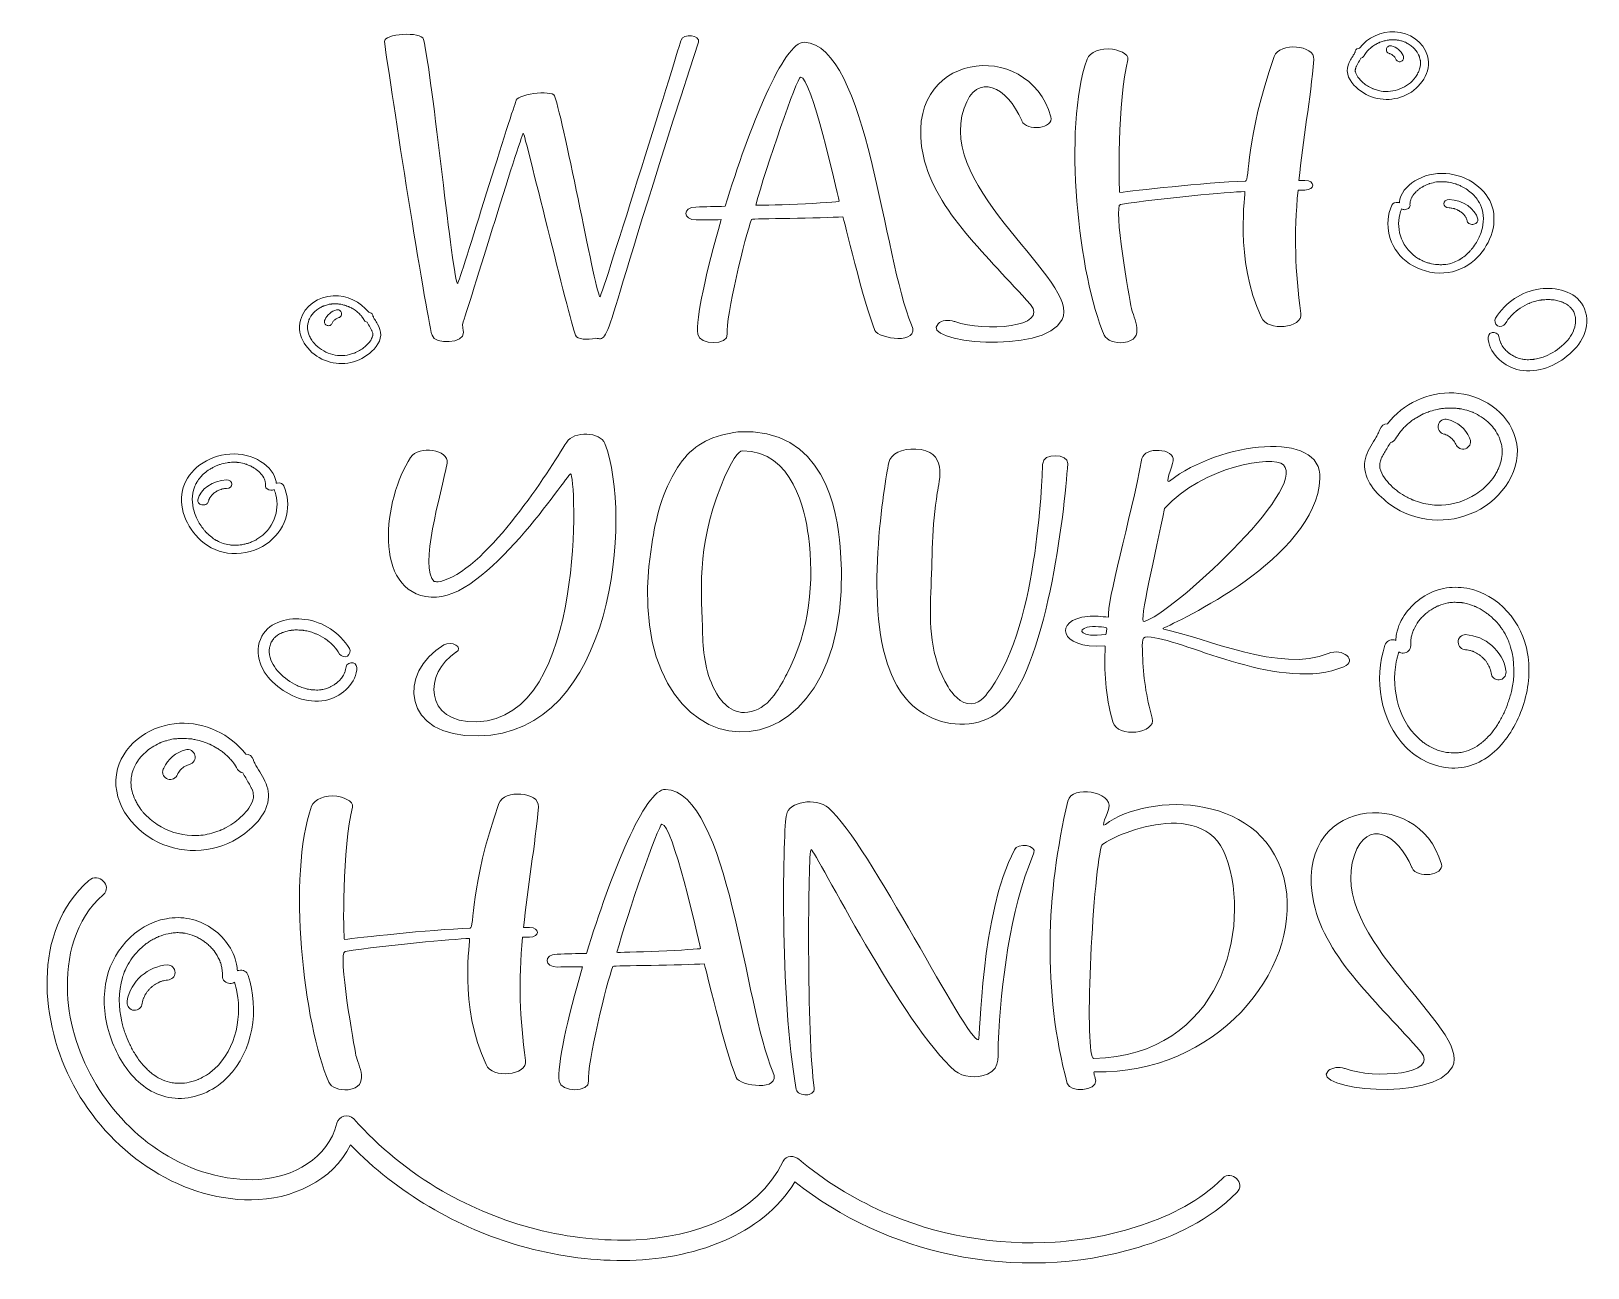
# Model space of a CAD drawing. Header units: inches. Extents: x 0.1 to 11.8, y -10.6 to -1.4.
import ezdxf

# ---------------------------------------------------------------- set-up
doc = ezdxf.new("R2010")
doc.units = ezdxf.units.IN
doc.header["$MEASUREMENT"] = 0
doc.layers.add('Layer 1', color=7, linetype='Continuous')

# ---------------------------------------------------------------- blocks, each defined once
blk = doc.blocks.new('block 2')
at = {"layer": 'Layer 1', "lineweight": 0}
for points, knots in [([(4.985, -1.466), (4.985, -1.466), (4.397, -3.37), (4.38, -3.382), (4.355, -3.399), (4.117, -2.094), (4.04, -1.881), (4.023, -1.835), (3.739, -1.871), (3.752, -1.924), (3.74, -1.936), (3.325, -3.281), (3.317, -3.282), (3.282, -3.283), (3.126, -1.72), (3.062, -1.46), (3.047, -1.399), (2.762, -1.417), (2.77, -1.476), (2.818, -1.842), (3.077, -3.486), (3.125, -3.67), (3.144, -3.745), (3.369, -3.727), (3.361, -3.65), (3.361, -3.65), (3.358, -3.628), (3.353, -3.588), (3.359, -3.576), (3.788, -2.181), (3.807, -2.161), (3.815, -2.154), (4.151, -3.55), (4.197, -3.669), (4.209, -3.702), (4.285, -3.705), (4.347, -3.691), (4.469, -3.71), (4.371, -3.76), (5.115, -1.481), (5.131, -1.429), (5.001, -1.414), (4.985, -1.466)], [0, 0, 0, 0, 1, 1, 1, 2, 2, 2, 3, 3, 3, 4, 4, 4, 5, 5, 5, 6, 6, 6, 7, 7, 7, 8, 8, 8, 9, 9, 9, 10, 10, 10, 11, 11, 11, 12, 12, 12, 13, 13, 13, 14, 14, 14, 14]), ([(5.905, -1.482), (5.752, -1.476), (5.496, -2.114), (5.315, -2.706), (5.242, -2.708), (5.169, -2.71), (5.096, -2.712), (4.993, -2.714), (4.996, -2.808), (5.099, -2.808), (5.161, -2.808), (5.223, -2.807), (5.285, -2.806), (5.171, -3.197), (5.095, -3.55), (5.11, -3.661), (5.121, -3.745), (5.341, -3.747), (5.33, -3.661), (5.316, -3.541), (5.467, -2.92), (5.512, -2.804), (5.514, -2.799), (6.045, -2.795), (6.194, -2.785), (6.198, -2.784), (6.349, -3.431), (6.433, -3.634), (6.458, -3.694), (6.775, -3.747), (6.707, -3.591), (6.496, -3.104), (6.377, -1.501), (5.905, -1.482)], [0, 0, 0, 0, 1, 1, 1, 2, 2, 2, 3, 3, 3, 4, 4, 4, 5, 5, 5, 6, 6, 6, 7, 7, 7, 8, 8, 8, 9, 9, 9, 10, 10, 10, 11, 11, 11, 11]), ([(7.099, -1.974), (7.194, -1.696), (7.422, -1.813), (7.529, -2.066), (7.529, -2.066), (7.529, -2.068), (7.529, -2.068), (7.565, -2.151), (7.773, -2.125), (7.748, -2.039), (7.578, -1.437), (6.623, -1.551), (6.795, -2.331), (6.887, -2.745), (7.281, -3.081), (7.594, -3.441), (7.739, -3.608), (7.253, -3.648), (7.03, -3.567), (7.03, -3.567), (7.026, -3.566), (7.026, -3.566), (6.985, -3.551), (6.931, -3.558), (6.905, -3.583), (6.755, -3.72), (7.695, -3.823), (7.832, -3.553), (7.975, -3.271), (6.888, -2.581), (7.099, -1.974)], [0, 0, 0, 0, 1, 1, 1, 2, 2, 2, 3, 3, 3, 4, 4, 4, 5, 5, 5, 6, 6, 6, 7, 7, 7, 8, 8, 8, 9, 9, 9, 10, 10, 10, 10]), ([(9.415, -1.588), (9.196, -2.211), (9.234, -2.517), (9.201, -2.518), (8.891, -2.53), (8.36, -2.59), (8.263, -2.603), (8.251, -2.605), (8.246, -1.9), (8.322, -1.614), (8.335, -1.564), (8.238, -1.537), (8.207, -1.533), (8.121, -1.522), (8.036, -1.555), (8.018, -1.607), (7.833, -2.121), (7.956, -3.235), (8.146, -3.669), (8.163, -3.707), (8.225, -3.731), (8.29, -3.724), (8.463, -3.703), (8.362, -3.535), (8.349, -3.469), (8.335, -3.402), (8.21, -2.701), (8.267, -2.692), (8.572, -2.646), (9.075, -2.6), (9.195, -2.596), (9.206, -2.595), (9.112, -3.105), (9.321, -3.536), (9.363, -3.644), (9.63, -3.618), (9.615, -3.507), (9.571, -3.186), (9.561, -2.922), (9.593, -2.585), (9.594, -2.585), (9.586, -2.586), (9.644, -2.585), (9.722, -2.585), (9.723, -2.514), (9.645, -2.513), (9.63, -2.513), (9.615, -2.513), (9.6, -2.513), (9.629, -2.219), (9.687, -1.898), (9.711, -1.611), (9.72, -1.501), (9.454, -1.479), (9.415, -1.588)], [0, 0, 0, 0, 1, 1, 1, 2, 2, 2, 3, 3, 3, 4, 4, 4, 5, 5, 5, 6, 6, 6, 7, 7, 7, 8, 8, 8, 9, 9, 9, 10, 10, 10, 11, 11, 11, 12, 12, 12, 13, 13, 13, 14, 14, 14, 15, 15, 15, 16, 16, 16, 17, 17, 17, 18, 18, 18, 18]), ([(5.543, -2.698), (5.618, -2.42), (5.851, -1.748), (5.878, -1.741), (5.958, -1.74), (6.146, -2.58), (6.167, -2.669), (6.17, -2.68), (5.541, -2.704), (5.543, -2.698)], [0, 0, 0, 0, 1, 1, 1, 2, 2, 2, 3, 3, 3, 3])]:
    blk.add_open_spline(points, degree=3, knots=knots, dxfattribs=at)
blk = doc.blocks.new('block 3')
at = {"layer": 'Layer 1', "lineweight": 0}
for points, knots in [([(4.131, -4.467), (3.997, -4.685), (3.554, -5.389), (3.212, -5.501), (3.182, -5.511), (3.155, -5.513), (3.15, -5.509), (3.15, -5.509), (3.142, -5.509), (3.142, -5.509), (3.023, -5.406), (3.195, -4.855), (3.237, -4.624), (3.237, -4.624), (3.238, -4.623), (3.238, -4.623), (3.255, -4.524), (3.025, -4.489), (2.965, -4.582), (2.764, -4.89), (2.674, -5.59), (3.119, -5.626), (3.529, -5.658), (4.127, -4.715), (4.16, -4.705), (4.199, -4.693), (4.287, -6.535), (3.461, -6.556), (3.058, -6.566), (3.067, -6.188), (3.304, -6.037), (3.304, -6.037), (3.305, -6.037), (3.305, -6.037), (3.362, -6), (3.273, -5.947), (3.213, -5.982), (2.868, -6.186), (2.9, -6.678), (3.471, -6.66), (4.487, -6.651), (4.624, -5.015), (4.416, -4.478), (4.383, -4.391), (4.183, -4.383), (4.131, -4.467)], [0, 0, 0, 0, 1, 1, 1, 2, 2, 2, 3, 3, 3, 4, 4, 4, 5, 5, 5, 6, 6, 6, 7, 7, 7, 8, 8, 8, 9, 9, 9, 10, 10, 10, 11, 11, 11, 12, 12, 12, 13, 13, 13, 14, 14, 14, 15, 15, 15, 15]), ([(5.408, -4.391), (5.388, -4.392), (5.371, -4.396), (5.356, -4.401), (5.159, -4.435), (5.049, -4.518), (4.959, -4.657), (4.841, -4.84), (4.797, -5.037), (4.766, -5.232), (4.472, -7.047), (6.329, -7.144), (6.174, -5.25), (6.153, -4.992), (6.056, -4.348), (5.408, -4.391)], [0, 0, 0, 0, 1, 1, 1, 2, 2, 2, 3, 3, 3, 4, 4, 4, 5, 5, 5, 5]), ([(9.819, -6.046), (9.465, -6.195), (8.896, -5.924), (8.59, -5.865), (8.588, -5.864), (8.581, -5.86), (8.587, -5.857), (8.685, -5.812), (9.726, -5.338), (9.757, -4.74), (9.775, -4.373), (9.009, -4.465), (8.634, -4.758), (8.595, -4.788), (8.652, -4.656), (8.66, -4.606), (8.674, -4.513), (8.445, -4.499), (8.427, -4.591), (8.341, -5.049), (8.163, -5.661), (8.177, -5.775), (8.125, -5.77), (8.074, -5.764), (8.022, -5.769), (7.767, -5.793), (7.803, -6.015), (8.149, -5.989), (8.15, -5.989), (8.153, -5.991), (8.153, -5.992), (8.145, -6.175), (8.153, -6.353), (8.21, -6.557), (8.244, -6.68), (8.538, -6.644), (8.504, -6.528), (8.46, -6.372), (8.435, -6.214), (8.432, -6.056), (8.431, -5.944), (8.414, -5.915), (8.497, -5.924), (8.764, -5.953), (9.479, -6.338), (9.934, -6.145), (10.042, -6.099), (9.927, -6), (9.819, -6.046)], [0, 0, 0, 0, 1, 1, 1, 2, 2, 2, 3, 3, 3, 4, 4, 4, 5, 5, 5, 6, 6, 6, 7, 7, 7, 8, 8, 8, 9, 9, 9, 10, 10, 10, 11, 11, 11, 12, 12, 12, 13, 13, 13, 14, 14, 14, 15, 15, 15, 16, 16, 16, 16]), ([(5.774, -6.2), (5.732, -6.28), (5.656, -6.445), (5.509, -6.48), (5.372, -6.513), (5.289, -6.41), (5.252, -6.347), (5.168, -6.203), (5.151, -6.051), (5.146, -5.9), (5.137, -5.601), (5.1, -5.254), (5.281, -4.8), (5.363, -4.594), (5.416, -4.532), (5.444, -4.532), (5.821, -4.533), (5.912, -4.983), (5.936, -5.167), (5.982, -5.508), (5.947, -5.872), (5.774, -6.2)], [0, 0, 0, 0, 1, 1, 1, 2, 2, 2, 3, 3, 3, 4, 4, 4, 5, 5, 5, 6, 6, 6, 7, 7, 7, 7]), ([(7.686, -4.626), (7.682, -4.675), (7.66, -5.812), (7.298, -6.309), (7.272, -6.343), (7.227, -6.418), (7.155, -6.422), (7.073, -6.427), (7.006, -6.341), (6.979, -6.295), (6.845, -6.07), (6.84, -5.826), (6.851, -5.59), (6.861, -5.343), (6.858, -5.093), (6.899, -4.847), (6.914, -4.755), (6.978, -4.526), (6.738, -4.519), (6.637, -4.513), (6.547, -4.557), (6.537, -4.619), (6.537, -4.616), (6.343, -5.592), (6.528, -6.125), (6.575, -6.261), (6.649, -6.423), (6.833, -6.515), (6.995, -6.597), (7.214, -6.602), (7.364, -6.477), (7.714, -6.185), (7.85, -4.989), (7.873, -4.628), (7.877, -4.551), (7.685, -4.55), (7.686, -4.626)], [0, 0, 0, 0, 1, 1, 1, 2, 2, 2, 3, 3, 3, 4, 4, 4, 5, 5, 5, 6, 6, 6, 7, 7, 7, 8, 8, 8, 9, 9, 9, 10, 10, 10, 11, 11, 11, 12, 12, 12, 12]), ([(8.443, -5.808), (8.4, -5.819), (8.531, -5.292), (8.596, -4.963), (8.884, -4.648), (9.408, -4.562), (9.484, -4.638), (9.665, -4.817), (8.643, -5.754), (8.443, -5.808)], [0, 0, 0, 0, 1, 1, 1, 2, 2, 2, 3, 3, 3, 3]), ([(8.158, -5.904), (7.962, -5.929), (7.946, -5.867), (8.018, -5.85), (8.063, -5.839), (8.152, -5.849), (8.163, -5.854), (8.167, -5.856), (8.16, -5.904), (8.158, -5.904)], [0, 0, 0, 0, 1, 1, 1, 2, 2, 2, 3, 3, 3, 3])]:
    blk.add_open_spline(points, degree=3, knots=knots, dxfattribs=at)
blk = doc.blocks.new('block 4')
at = {"layer": 'Layer 1', "lineweight": 0}
for points, knots in [([(3.624, -7.167), (3.405, -7.79), (3.443, -8.095), (3.41, -8.097), (3.1, -8.109), (2.569, -8.168), (2.472, -8.182), (2.46, -8.183), (2.455, -7.479), (2.531, -7.193), (2.544, -7.143), (2.447, -7.116), (2.415, -7.112), (2.33, -7.101), (2.245, -7.134), (2.226, -7.186), (2.042, -7.7), (2.165, -8.813), (2.355, -9.248), (2.372, -9.286), (2.434, -9.31), (2.499, -9.303), (2.671, -9.282), (2.571, -9.114), (2.557, -9.047), (2.544, -8.981), (2.418, -8.28), (2.476, -8.271), (2.781, -8.224), (3.284, -8.178), (3.404, -8.174), (3.415, -8.174), (3.321, -8.684), (3.529, -9.115), (3.572, -9.223), (3.839, -9.197), (3.824, -9.086), (3.78, -8.765), (3.77, -8.501), (3.802, -8.164), (3.803, -8.164), (3.795, -8.164), (3.853, -8.164), (3.931, -8.164), (3.932, -8.093), (3.854, -8.092), (3.839, -8.092), (3.824, -8.092), (3.809, -8.091), (3.838, -7.797), (3.896, -7.476), (3.92, -7.19), (3.929, -7.079), (3.662, -7.058), (3.624, -7.167)], [0, 0, 0, 0, 1, 1, 1, 2, 2, 2, 3, 3, 3, 4, 4, 4, 5, 5, 5, 6, 6, 6, 7, 7, 7, 8, 8, 8, 9, 9, 9, 10, 10, 10, 11, 11, 11, 12, 12, 12, 13, 13, 13, 14, 14, 14, 15, 15, 15, 16, 16, 16, 17, 17, 17, 18, 18, 18, 18]), ([(4.869, -7.061), (4.716, -7.055), (4.46, -7.692), (4.279, -8.285), (4.206, -8.287), (4.133, -8.289), (4.06, -8.291), (3.956, -8.293), (3.96, -8.387), (4.063, -8.387), (4.125, -8.386), (4.187, -8.386), (4.249, -8.385), (4.135, -8.776), (4.059, -9.129), (4.074, -9.239), (4.085, -9.324), (4.305, -9.325), (4.294, -9.239), (4.28, -9.119), (4.431, -8.498), (4.476, -8.382), (4.478, -8.377), (5.009, -8.374), (5.158, -8.363), (5.162, -8.363), (5.313, -9.01), (5.397, -9.213), (5.422, -9.273), (5.739, -9.325), (5.671, -9.17), (5.46, -8.683), (5.341, -7.08), (4.869, -7.061)], [0, 0, 0, 0, 1, 1, 1, 2, 2, 2, 3, 3, 3, 4, 4, 4, 5, 5, 5, 6, 6, 6, 7, 7, 7, 8, 8, 8, 9, 9, 9, 10, 10, 10, 11, 11, 11, 11]), ([(8.155, -7.323), (8.113, -7.355), (8.172, -7.241), (8.181, -7.2), (8.209, -7.078), (7.903, -7.025), (7.874, -7.148), (7.711, -7.838), (7.684, -8.568), (7.87, -9.256), (7.89, -9.328), (8.089, -9.311), (8.082, -9.238), (8.08, -9.215), (8.058, -9.168), (8.076, -9.169), (8.974, -9.194), (9.613, -8.418), (9.5, -7.782), (9.373, -7.071), (8.464, -7.081), (8.155, -7.323)], [0, 0, 0, 0, 1, 1, 1, 2, 2, 2, 3, 3, 3, 4, 4, 4, 5, 5, 5, 6, 6, 6, 7, 7, 7, 7]), ([(8.068, -9.07), (7.993, -9.072), (8.056, -7.745), (8.125, -7.483), (8.138, -7.436), (8.877, -7.083), (9.054, -7.561), (9.252, -8.097), (9.019, -9.048), (8.068, -9.07)], [0, 0, 0, 0, 1, 1, 1, 2, 2, 2, 3, 3, 3, 3]), ([(10.014, -7.553), (10.11, -7.275), (10.337, -7.391), (10.444, -7.645), (10.444, -7.645), (10.445, -7.647), (10.445, -7.647), (10.48, -7.73), (10.688, -7.703), (10.664, -7.618), (10.493, -7.016), (9.539, -7.13), (9.711, -7.91), (9.802, -8.324), (10.196, -8.659), (10.51, -9.02), (10.654, -9.187), (10.168, -9.227), (9.945, -9.146), (9.945, -9.146), (9.941, -9.145), (9.941, -9.145), (9.9, -9.13), (9.847, -9.137), (9.82, -9.161), (9.671, -9.299), (10.61, -9.402), (10.747, -9.132), (10.89, -8.85), (9.803, -8.159), (10.014, -7.553)], [0, 0, 0, 0, 1, 1, 1, 2, 2, 2, 3, 3, 3, 4, 4, 4, 5, 5, 5, 6, 6, 6, 7, 7, 7, 8, 8, 8, 9, 9, 9, 10, 10, 10, 10]), ([(7.475, -7.513), (7.221, -7.991), (7.221, -8.927), (7.206, -8.93), (7.12, -8.949), (6.388, -7.461), (6.087, -7.199), (5.994, -7.118), (5.784, -7.152), (5.772, -7.252), (5.748, -7.324), (5.718, -8.621), (5.846, -9.302), (5.85, -9.326), (5.885, -9.343), (5.925, -9.341), (5.942, -9.341), (5.986, -9.327), (5.98, -9.289), (5.923, -8.928), (5.933, -7.506), (5.956, -7.51), (5.988, -7.517), (6.651, -8.84), (7.031, -9.162), (7.087, -9.21), (7.195, -9.221), (7.273, -9.187), (7.381, -9.14), (7.349, -9.03), (7.353, -8.961), (7.379, -8.495), (7.433, -7.988), (7.62, -7.535), (7.644, -7.477), (7.499, -7.455), (7.475, -7.513)], [0, 0, 0, 0, 1, 1, 1, 2, 2, 2, 3, 3, 3, 4, 4, 4, 5, 5, 5, 6, 6, 6, 7, 7, 7, 8, 8, 8, 9, 9, 9, 10, 10, 10, 11, 11, 11, 12, 12, 12, 12]), ([(4.506, -8.277), (4.582, -7.998), (4.815, -7.327), (4.842, -7.32), (4.921, -7.318), (5.11, -8.158), (5.131, -8.248), (5.134, -8.258), (4.505, -8.282), (4.506, -8.277)], [0, 0, 0, 0, 1, 1, 1, 2, 2, 2, 3, 3, 3, 3])]:
    blk.add_open_spline(points, degree=3, knots=knots, dxfattribs=at)
blk = doc.blocks.new('block 5')
at = {"layer": 'Layer 1', "lineweight": 0}
for points, knots in [([(10.401, -1.875), (10.506, -1.825), (10.594, -1.705), (10.561, -1.584), (10.531, -1.477), (10.423, -1.409), (10.316, -1.403), (10.214, -1.399), (10.113, -1.445), (10.051, -1.526), (10.038, -1.526), (10.026, -1.534), (10.021, -1.548), (10.021, -1.55), (10.02, -1.553), (10.019, -1.555), (10.019, -1.555), (10.016, -1.561), (10.016, -1.562), (10.013, -1.567), (10.01, -1.573), (10.006, -1.579), (10, -1.591), (9.992, -1.602), (9.985, -1.614), (9.971, -1.639), (9.959, -1.667), (9.961, -1.696), (9.963, -1.76), (10.015, -1.812), (10.064, -1.847), (10.162, -1.919), (10.293, -1.927), (10.401, -1.875)], [0, 0, 0, 0, 1, 1, 1, 2, 2, 2, 3, 3, 3, 4, 4, 4, 5, 5, 5, 6, 6, 6, 7, 7, 7, 8, 8, 8, 9, 9, 9, 10, 10, 10, 11, 11, 11, 11]), ([(10.162, -1.832), (10.159, -1.831), (10.156, -1.83), (10.153, -1.829), (10.152, -1.828), (10.152, -1.828), (10.151, -1.828), (10.151, -1.828), (10.15, -1.827), (10.149, -1.827), (10.142, -1.824), (10.136, -1.821), (10.129, -1.817), (10.103, -1.803), (10.085, -1.79), (10.065, -1.77), (10.055, -1.76), (10.046, -1.75), (10.04, -1.741), (10.03, -1.727), (10.026, -1.718), (10.022, -1.703), (10.021, -1.702), (10.021, -1.701), (10.021, -1.7), (10.021, -1.7), (10.021, -1.699), (10.021, -1.698), (10.021, -1.695), (10.021, -1.691), (10.021, -1.688), (10.021, -1.688), (10.022, -1.684), (10.022, -1.683), (10.022, -1.68), (10.023, -1.677), (10.024, -1.674), (10.025, -1.671), (10.026, -1.668), (10.027, -1.665), (10.027, -1.665), (10.027, -1.664), (10.027, -1.664), (10.028, -1.662), (10.029, -1.661), (10.029, -1.659), (10.033, -1.653), (10.036, -1.647), (10.04, -1.641), (10.047, -1.627), (10.056, -1.614), (10.063, -1.6), (10.072, -1.599), (10.08, -1.594), (10.084, -1.586), (10.089, -1.577), (10.095, -1.568), (10.101, -1.559), (10.102, -1.558), (10.102, -1.558), (10.102, -1.558), (10.102, -1.558), (10.103, -1.557), (10.103, -1.557), (10.105, -1.555), (10.107, -1.553), (10.108, -1.55), (10.112, -1.546), (10.116, -1.542), (10.12, -1.538), (10.127, -1.531), (10.135, -1.524), (10.143, -1.517), (10.144, -1.517), (10.144, -1.517), (10.144, -1.516), (10.145, -1.516), (10.145, -1.516), (10.146, -1.516), (10.148, -1.514), (10.15, -1.512), (10.152, -1.511), (10.157, -1.508), (10.162, -1.504), (10.167, -1.501), (10.175, -1.496), (10.185, -1.491), (10.194, -1.487), (10.196, -1.486), (10.197, -1.485), (10.199, -1.485), (10.2, -1.484), (10.204, -1.483), (10.204, -1.482), (10.21, -1.48), (10.216, -1.478), (10.222, -1.476), (10.231, -1.473), (10.241, -1.471), (10.25, -1.469), (10.256, -1.467), (10.261, -1.467), (10.266, -1.466), (10.267, -1.466), (10.267, -1.465), (10.268, -1.465), (10.268, -1.465), (10.268, -1.465), (10.269, -1.465), (10.272, -1.465), (10.276, -1.464), (10.279, -1.464), (10.289, -1.463), (10.299, -1.463), (10.309, -1.463), (10.314, -1.463), (10.32, -1.464), (10.325, -1.464), (10.328, -1.464), (10.33, -1.465), (10.333, -1.465), (10.334, -1.465), (10.334, -1.465), (10.334, -1.465), (10.336, -1.465), (10.337, -1.465), (10.338, -1.466), (10.348, -1.467), (10.357, -1.469), (10.367, -1.472), (10.372, -1.474), (10.377, -1.475), (10.382, -1.477), (10.385, -1.478), (10.387, -1.479), (10.39, -1.48), (10.39, -1.48), (10.39, -1.48), (10.391, -1.48), (10.392, -1.481), (10.393, -1.481), (10.395, -1.482), (10.405, -1.487), (10.414, -1.492), (10.423, -1.498), (10.436, -1.506), (10.44, -1.509), (10.45, -1.519), (10.469, -1.536), (10.479, -1.548), (10.491, -1.571), (10.493, -1.574), (10.495, -1.578), (10.497, -1.582), (10.497, -1.583), (10.499, -1.587), (10.499, -1.588), (10.5, -1.59), (10.501, -1.593), (10.501, -1.596), (10.503, -1.602), (10.505, -1.607), (10.506, -1.613), (10.506, -1.613), (10.506, -1.617), (10.507, -1.618), (10.507, -1.622), (10.507, -1.626), (10.507, -1.629), (10.509, -1.655), (10.505, -1.674), (10.495, -1.699), (10.494, -1.702), (10.492, -1.706), (10.489, -1.711), (10.486, -1.717), (10.484, -1.722), (10.48, -1.727), (10.477, -1.732), (10.474, -1.738), (10.47, -1.743), (10.47, -1.743), (10.467, -1.747), (10.466, -1.748), (10.464, -1.751), (10.461, -1.755), (10.458, -1.758), (10.441, -1.777), (10.424, -1.792), (10.403, -1.805), (10.361, -1.832), (10.314, -1.847), (10.266, -1.849), (10.239, -1.85), (10.22, -1.848), (10.195, -1.842), (10.184, -1.84), (10.173, -1.836), (10.162, -1.832)], [0, 0, 0, 0, 1, 1, 1, 2, 2, 2, 3, 3, 3, 4, 4, 4, 5, 5, 5, 6, 6, 6, 7, 7, 7, 8, 8, 8, 9, 9, 9, 10, 10, 10, 11, 11, 11, 12, 12, 12, 13, 13, 13, 14, 14, 14, 15, 15, 15, 16, 16, 16, 17, 17, 17, 18, 18, 18, 19, 19, 19, 20, 20, 20, 21, 21, 21, 22, 22, 22, 23, 23, 23, 24, 24, 24, 25, 25, 25, 26, 26, 26, 27, 27, 27, 28, 28, 28, 29, 29, 29, 30, 30, 30, 31, 31, 31, 32, 32, 32, 33, 33, 33, 34, 34, 34, 35, 35, 35, 36, 36, 36, 37, 37, 37, 38, 38, 38, 39, 39, 39, 40, 40, 40, 41, 41, 41, 42, 42, 42, 43, 43, 43, 44, 44, 44, 45, 45, 45, 46, 46, 46, 47, 47, 47, 48, 48, 48, 49, 49, 49, 50, 50, 50, 51, 51, 51, 52, 52, 52, 53, 53, 53, 54, 54, 54, 55, 55, 55, 56, 56, 56, 57, 57, 57, 58, 58, 58, 59, 59, 59, 60, 60, 60, 61, 61, 61, 62, 62, 62, 63, 63, 63, 64, 64, 64, 65, 65, 65, 66, 66, 66, 66]), ([(10.275, -1.566), (10.278, -1.567), (10.281, -1.568), (10.284, -1.569), (10.29, -1.572), (10.296, -1.576), (10.302, -1.58), (10.306, -1.584), (10.311, -1.588), (10.315, -1.593), (10.319, -1.599), (10.323, -1.605), (10.326, -1.612), (10.328, -1.618), (10.337, -1.624), (10.344, -1.626), (10.351, -1.628), (10.36, -1.627), (10.367, -1.623), (10.373, -1.618), (10.379, -1.612), (10.381, -1.605), (10.381, -1.602), (10.381, -1.599), (10.382, -1.597), (10.382, -1.591), (10.38, -1.586), (10.378, -1.581), (10.362, -1.546), (10.328, -1.518), (10.291, -1.508), (10.283, -1.506), (10.274, -1.507), (10.268, -1.511), (10.261, -1.515), (10.255, -1.522), (10.254, -1.529), (10.252, -1.537), (10.252, -1.546), (10.257, -1.553), (10.261, -1.559), (10.267, -1.564), (10.275, -1.566)], [0, 0, 0, 0, 1, 1, 1, 2, 2, 2, 3, 3, 3, 4, 4, 4, 5, 5, 5, 6, 6, 6, 7, 7, 7, 8, 8, 8, 9, 9, 9, 10, 10, 10, 11, 11, 11, 12, 12, 12, 13, 13, 13, 14, 14, 14, 14]), ([(10.354, -2.653), (10.352, -2.662), (10.351, -2.671), (10.35, -2.68), (10.347, -2.679), (10.345, -2.678), (10.342, -2.678), (10.32, -2.674), (10.3, -2.683), (10.293, -2.699), (10.233, -2.839), (10.266, -3.008), (10.4, -3.117), (10.465, -3.169), (10.554, -3.202), (10.647, -3.205), (10.738, -3.208), (10.823, -3.177), (10.887, -3.128), (10.951, -3.08), (10.995, -3.017), (11.024, -2.952), (11.055, -2.882), (11.065, -2.807), (11.05, -2.734), (11.023, -2.607), (10.895, -2.488), (10.727, -2.465), (10.644, -2.454), (10.56, -2.466), (10.491, -2.503), (10.424, -2.537), (10.37, -2.591), (10.354, -2.653)], [0, 0, 0, 0, 1, 1, 1, 2, 2, 2, 3, 3, 3, 4, 4, 4, 5, 5, 5, 6, 6, 6, 7, 7, 7, 8, 8, 8, 9, 9, 9, 10, 10, 10, 11, 11, 11, 11]), ([(10.52, -2.563), (10.521, -2.562), (10.524, -2.56), (10.525, -2.56), (10.529, -2.558), (10.533, -2.555), (10.537, -2.553), (10.544, -2.55), (10.551, -2.547), (10.559, -2.544), (10.562, -2.542), (10.566, -2.541), (10.57, -2.539), (10.572, -2.538), (10.574, -2.538), (10.575, -2.537), (10.576, -2.537), (10.577, -2.537), (10.577, -2.537), (10.577, -2.537), (10.578, -2.537), (10.578, -2.536), (10.594, -2.532), (10.61, -2.528), (10.627, -2.525), (10.63, -2.525), (10.634, -2.524), (10.637, -2.524), (10.638, -2.524), (10.642, -2.523), (10.644, -2.523), (10.653, -2.523), (10.663, -2.522), (10.672, -2.523), (10.681, -2.523), (10.689, -2.523), (10.697, -2.524), (10.698, -2.524), (10.699, -2.524), (10.7, -2.524), (10.7, -2.524), (10.701, -2.524), (10.702, -2.524), (10.707, -2.525), (10.712, -2.526), (10.717, -2.527), (10.734, -2.529), (10.752, -2.534), (10.768, -2.539), (10.77, -2.539), (10.77, -2.539), (10.771, -2.539), (10.771, -2.54), (10.771, -2.54), (10.773, -2.54), (10.777, -2.542), (10.781, -2.543), (10.785, -2.545), (10.793, -2.548), (10.801, -2.551), (10.809, -2.555), (10.816, -2.558), (10.823, -2.562), (10.83, -2.566), (10.831, -2.566), (10.836, -2.569), (10.838, -2.57), (10.839, -2.571), (10.84, -2.572), (10.84, -2.572), (10.843, -2.573), (10.845, -2.575), (10.848, -2.576), (10.861, -2.585), (10.874, -2.595), (10.886, -2.605), (10.9, -2.617), (10.904, -2.621), (10.915, -2.635), (10.926, -2.646), (10.935, -2.659), (10.943, -2.672), (10.944, -2.674), (10.945, -2.676), (10.947, -2.679), (10.946, -2.678), (10.949, -2.684), (10.95, -2.685), (10.954, -2.692), (10.957, -2.7), (10.96, -2.708), (10.983, -2.767), (10.982, -2.83), (10.964, -2.889), (10.959, -2.906), (10.953, -2.921), (10.946, -2.937), (10.939, -2.953), (10.933, -2.963), (10.925, -2.977), (10.916, -2.991), (10.907, -3.005), (10.897, -3.018), (10.892, -3.024), (10.887, -3.03), (10.882, -3.035), (10.88, -3.038), (10.877, -3.041), (10.874, -3.044), (10.873, -3.046), (10.872, -3.047), (10.871, -3.048), (10.87, -3.049), (10.868, -3.051), (10.867, -3.052), (10.856, -3.063), (10.844, -3.073), (10.832, -3.083), (10.825, -3.088), (10.819, -3.092), (10.812, -3.097), (10.81, -3.098), (10.808, -3.1), (10.806, -3.101), (10.806, -3.101), (10.804, -3.102), (10.804, -3.102), (10.803, -3.103), (10.801, -3.104), (10.801, -3.104), (10.799, -3.105), (10.796, -3.107), (10.793, -3.108), (10.76, -3.126), (10.735, -3.135), (10.697, -3.14), (10.696, -3.14), (10.69, -3.141), (10.689, -3.141), (10.684, -3.142), (10.68, -3.142), (10.675, -3.142), (10.665, -3.143), (10.655, -3.143), (10.645, -3.142), (10.625, -3.142), (10.613, -3.14), (10.591, -3.135), (10.582, -3.134), (10.573, -3.131), (10.564, -3.129), (10.561, -3.128), (10.559, -3.127), (10.556, -3.126), (10.556, -3.126), (10.556, -3.126), (10.555, -3.126), (10.551, -3.124), (10.546, -3.123), (10.541, -3.121), (10.532, -3.117), (10.523, -3.114), (10.515, -3.109), (10.511, -3.108), (10.507, -3.106), (10.504, -3.104), (10.501, -3.102), (10.499, -3.101), (10.497, -3.1), (10.496, -3.1), (10.495, -3.099), (10.494, -3.098), (10.369, -3.023), (10.323, -2.885), (10.353, -2.767), (10.356, -2.753), (10.361, -2.74), (10.366, -2.726), (10.373, -2.73), (10.381, -2.732), (10.389, -2.732), (10.41, -2.731), (10.43, -2.718), (10.43, -2.701), (10.429, -2.695), (10.429, -2.688), (10.43, -2.682), (10.43, -2.681), (10.43, -2.677), (10.431, -2.676), (10.431, -2.673), (10.432, -2.669), (10.433, -2.666), (10.434, -2.66), (10.436, -2.654), (10.439, -2.649), (10.44, -2.645), (10.442, -2.642), (10.443, -2.639), (10.443, -2.639), (10.443, -2.638), (10.444, -2.638), (10.444, -2.637), (10.445, -2.635), (10.445, -2.635), (10.453, -2.623), (10.461, -2.611), (10.472, -2.6), (10.472, -2.6), (10.473, -2.599), (10.474, -2.598), (10.474, -2.598), (10.474, -2.598), (10.474, -2.597), (10.477, -2.595), (10.48, -2.592), (10.483, -2.59), (10.489, -2.585), (10.495, -2.58), (10.501, -2.575), (10.507, -2.571), (10.513, -2.567), (10.52, -2.563)], [0, 0, 0, 0, 1, 1, 1, 2, 2, 2, 3, 3, 3, 4, 4, 4, 5, 5, 5, 6, 6, 6, 7, 7, 7, 8, 8, 8, 9, 9, 9, 10, 10, 10, 11, 11, 11, 12, 12, 12, 13, 13, 13, 14, 14, 14, 15, 15, 15, 16, 16, 16, 17, 17, 17, 18, 18, 18, 19, 19, 19, 20, 20, 20, 21, 21, 21, 22, 22, 22, 23, 23, 23, 24, 24, 24, 25, 25, 25, 26, 26, 26, 27, 27, 27, 28, 28, 28, 29, 29, 29, 30, 30, 30, 31, 31, 31, 32, 32, 32, 33, 33, 33, 34, 34, 34, 35, 35, 35, 36, 36, 36, 37, 37, 37, 38, 38, 38, 39, 39, 39, 40, 40, 40, 41, 41, 41, 42, 42, 42, 43, 43, 43, 44, 44, 44, 45, 45, 45, 46, 46, 46, 47, 47, 47, 48, 48, 48, 49, 49, 49, 50, 50, 50, 51, 51, 51, 52, 52, 52, 53, 53, 53, 54, 54, 54, 55, 55, 55, 56, 56, 56, 57, 57, 57, 58, 58, 58, 59, 59, 59, 60, 60, 60, 61, 61, 61, 62, 62, 62, 63, 63, 63, 64, 64, 64, 65, 65, 65, 66, 66, 66, 67, 67, 67, 68, 68, 68, 69, 69, 69, 70, 70, 70, 71, 71, 71, 72, 72, 72, 73, 73, 73, 74, 74, 74, 74]), ([(10.721, -2.718), (10.723, -2.718), (10.726, -2.718), (10.728, -2.718), (10.728, -2.718), (10.728, -2.718), (10.728, -2.718), (10.728, -2.718), (10.728, -2.718), (10.729, -2.718), (10.733, -2.719), (10.738, -2.72), (10.743, -2.721), (10.748, -2.722), (10.753, -2.723), (10.758, -2.724), (10.76, -2.725), (10.762, -2.725), (10.764, -2.726), (10.764, -2.726), (10.764, -2.726), (10.765, -2.726), (10.773, -2.729), (10.782, -2.733), (10.79, -2.737), (10.792, -2.738), (10.794, -2.739), (10.796, -2.74), (10.797, -2.74), (10.797, -2.74), (10.797, -2.741), (10.799, -2.743), (10.806, -2.746), (10.808, -2.748), (10.812, -2.751), (10.816, -2.754), (10.819, -2.756), (10.822, -2.759), (10.825, -2.764), (10.829, -2.766), (10.829, -2.766), (10.829, -2.766), (10.829, -2.766), (10.83, -2.767), (10.832, -2.769), (10.833, -2.77), (10.836, -2.774), (10.838, -2.777), (10.841, -2.78), (10.843, -2.783), (10.845, -2.787), (10.847, -2.79), (10.848, -2.792), (10.849, -2.794), (10.85, -2.795), (10.853, -2.803), (10.856, -2.811), (10.857, -2.819), (10.859, -2.827), (10.868, -2.835), (10.876, -2.838), (10.884, -2.842), (10.897, -2.844), (10.907, -2.841), (10.929, -2.835), (10.938, -2.82), (10.935, -2.803), (10.919, -2.723), (10.823, -2.661), (10.721, -2.655), (10.7, -2.654), (10.68, -2.671), (10.681, -2.687), (10.682, -2.704), (10.698, -2.717), (10.721, -2.718)], [0, 0, 0, 0, 1, 1, 1, 2, 2, 2, 3, 3, 3, 4, 4, 4, 5, 5, 5, 6, 6, 6, 7, 7, 7, 8, 8, 8, 9, 9, 9, 10, 10, 10, 11, 11, 11, 12, 12, 12, 13, 13, 13, 14, 14, 14, 15, 15, 15, 16, 16, 16, 17, 17, 17, 18, 18, 18, 19, 19, 19, 20, 20, 20, 21, 21, 21, 22, 22, 22, 23, 23, 23, 24, 24, 24, 25, 25, 25, 25]), ([(2.697, -3.551), (2.693, -3.545), (2.69, -3.539), (2.687, -3.533), (2.687, -3.532), (2.685, -3.527), (2.684, -3.527), (2.683, -3.524), (2.683, -3.522), (2.682, -3.52), (2.677, -3.506), (2.665, -3.498), (2.652, -3.498), (2.59, -3.417), (2.489, -3.37), (2.388, -3.375), (2.28, -3.38), (2.172, -3.448), (2.142, -3.556), (2.109, -3.677), (2.197, -3.796), (2.302, -3.847), (2.41, -3.899), (2.541, -3.89), (2.639, -3.819), (2.688, -3.784), (2.74, -3.731), (2.742, -3.668), (2.744, -3.639), (2.732, -3.611), (2.718, -3.586), (2.711, -3.574), (2.704, -3.562), (2.697, -3.551)], [0, 0, 0, 0, 1, 1, 1, 2, 2, 2, 3, 3, 3, 4, 4, 4, 5, 5, 5, 6, 6, 6, 7, 7, 7, 8, 8, 8, 9, 9, 9, 10, 10, 10, 11, 11, 11, 11]), ([(11.722, -3.45), (11.662, -3.338), (11.517, -3.308), (11.401, -3.324), (11.265, -3.342), (11.14, -3.423), (11.069, -3.541), (11.057, -3.56), (11.064, -3.587), (11.084, -3.598), (11.103, -3.61), (11.129, -3.602), (11.141, -3.583), (11.156, -3.558), (11.165, -3.545), (11.185, -3.525), (11.193, -3.516), (11.201, -3.508), (11.21, -3.5), (11.215, -3.496), (11.219, -3.492), (11.224, -3.488), (11.226, -3.486), (11.227, -3.485), (11.229, -3.484), (11.229, -3.483), (11.235, -3.479), (11.235, -3.479), (11.257, -3.463), (11.28, -3.45), (11.304, -3.438), (11.308, -3.436), (11.313, -3.434), (11.318, -3.432), (11.319, -3.432), (11.32, -3.431), (11.321, -3.431), (11.324, -3.429), (11.327, -3.428), (11.33, -3.427), (11.343, -3.422), (11.355, -3.418), (11.368, -3.415), (11.38, -3.412), (11.393, -3.409), (11.405, -3.407), (11.407, -3.407), (11.409, -3.406), (11.411, -3.406), (11.412, -3.406), (11.415, -3.406), (11.417, -3.405), (11.424, -3.405), (11.43, -3.404), (11.437, -3.404), (11.45, -3.403), (11.462, -3.403), (11.475, -3.403), (11.481, -3.404), (11.487, -3.404), (11.494, -3.404), (11.496, -3.405), (11.499, -3.405), (11.502, -3.405), (11.503, -3.405), (11.503, -3.405), (11.504, -3.406), (11.505, -3.406), (11.505, -3.406), (11.507, -3.406), (11.519, -3.408), (11.531, -3.411), (11.543, -3.414), (11.548, -3.416), (11.554, -3.417), (11.559, -3.419), (11.562, -3.42), (11.565, -3.422), (11.568, -3.423), (11.569, -3.423), (11.569, -3.423), (11.57, -3.423), (11.571, -3.424), (11.572, -3.424), (11.573, -3.425), (11.584, -3.43), (11.595, -3.436), (11.605, -3.443), (11.607, -3.444), (11.61, -3.446), (11.612, -3.447), (11.612, -3.448), (11.613, -3.448), (11.613, -3.448), (11.613, -3.449), (11.614, -3.449), (11.614, -3.449), (11.619, -3.454), (11.624, -3.458), (11.629, -3.463), (11.631, -3.465), (11.633, -3.467), (11.634, -3.469), (11.634, -3.469), (11.637, -3.472), (11.639, -3.474), (11.64, -3.476), (11.643, -3.48), (11.642, -3.479), (11.644, -3.482), (11.645, -3.484), (11.647, -3.486), (11.655, -3.5), (11.657, -3.504), (11.661, -3.519), (11.665, -3.535), (11.665, -3.536), (11.666, -3.55), (11.666, -3.558), (11.666, -3.565), (11.666, -3.573), (11.666, -3.581), (11.665, -3.585), (11.664, -3.589), (11.655, -3.642), (11.629, -3.684), (11.592, -3.722), (11.553, -3.763), (11.51, -3.793), (11.458, -3.818), (11.446, -3.824), (11.439, -3.827), (11.425, -3.832), (11.412, -3.836), (11.398, -3.84), (11.385, -3.844), (11.377, -3.845), (11.369, -3.847), (11.362, -3.848), (11.359, -3.849), (11.357, -3.849), (11.354, -3.849), (11.353, -3.85), (11.35, -3.85), (11.35, -3.85), (11.335, -3.851), (11.319, -3.852), (11.304, -3.852), (11.296, -3.851), (11.288, -3.851), (11.281, -3.85), (11.28, -3.85), (11.279, -3.85), (11.279, -3.85), (11.275, -3.849), (11.271, -3.848), (11.267, -3.847), (11.254, -3.845), (11.241, -3.841), (11.228, -3.836), (11.225, -3.835), (11.223, -3.834), (11.22, -3.833), (11.219, -3.833), (11.217, -3.832), (11.216, -3.831), (11.209, -3.828), (11.203, -3.824), (11.196, -3.821), (11.191, -3.818), (11.185, -3.814), (11.179, -3.81), (11.177, -3.809), (11.175, -3.807), (11.173, -3.806), (11.172, -3.805), (11.169, -3.803), (11.167, -3.802), (11.157, -3.793), (11.148, -3.785), (11.139, -3.775), (11.136, -3.772), (11.134, -3.77), (11.132, -3.768), (11.132, -3.767), (11.129, -3.763), (11.128, -3.762), (11.125, -3.757), (11.121, -3.753), (11.118, -3.748), (11.115, -3.742), (11.112, -3.737), (11.109, -3.731), (11.108, -3.729), (11.107, -3.726), (11.106, -3.724), (11.105, -3.723), (11.105, -3.722), (11.105, -3.722), (11.104, -3.721), (11.104, -3.721), (11.104, -3.72), (11.099, -3.706), (11.095, -3.693), (11.093, -3.678), (11.09, -3.656), (11.062, -3.644), (11.042, -3.649), (11.018, -3.656), (11.009, -3.678), (11.013, -3.701), (11.03, -3.817), (11.137, -3.907), (11.249, -3.929), (11.385, -3.955), (11.522, -3.897), (11.623, -3.808), (11.673, -3.765), (11.714, -3.711), (11.736, -3.648), (11.758, -3.584), (11.755, -3.51), (11.722, -3.45)], [0, 0, 0, 0, 1, 1, 1, 2, 2, 2, 3, 3, 3, 4, 4, 4, 5, 5, 5, 6, 6, 6, 7, 7, 7, 8, 8, 8, 9, 9, 9, 10, 10, 10, 11, 11, 11, 12, 12, 12, 13, 13, 13, 14, 14, 14, 15, 15, 15, 16, 16, 16, 17, 17, 17, 18, 18, 18, 19, 19, 19, 20, 20, 20, 21, 21, 21, 22, 22, 22, 23, 23, 23, 24, 24, 24, 25, 25, 25, 26, 26, 26, 27, 27, 27, 28, 28, 28, 29, 29, 29, 30, 30, 30, 31, 31, 31, 32, 32, 32, 33, 33, 33, 34, 34, 34, 35, 35, 35, 36, 36, 36, 37, 37, 37, 38, 38, 38, 39, 39, 39, 40, 40, 40, 41, 41, 41, 42, 42, 42, 43, 43, 43, 44, 44, 44, 45, 45, 45, 46, 46, 46, 47, 47, 47, 48, 48, 48, 49, 49, 49, 50, 50, 50, 51, 51, 51, 52, 52, 52, 53, 53, 53, 54, 54, 54, 55, 55, 55, 56, 56, 56, 57, 57, 57, 58, 58, 58, 59, 59, 59, 60, 60, 60, 61, 61, 61, 62, 62, 62, 63, 63, 63, 64, 64, 64, 65, 65, 65, 66, 66, 66, 67, 67, 67, 68, 68, 68, 69, 69, 69, 70, 70, 70, 71, 71, 71, 72, 72, 72, 73, 73, 73, 74, 74, 74, 74]), ([(2.682, -3.669), (2.682, -3.671), (2.682, -3.671), (2.682, -3.672), (2.682, -3.672), (2.682, -3.673), (2.681, -3.675), (2.677, -3.69), (2.673, -3.699), (2.663, -3.713), (2.657, -3.722), (2.648, -3.732), (2.639, -3.741), (2.618, -3.762), (2.6, -3.775), (2.574, -3.789), (2.568, -3.792), (2.561, -3.796), (2.554, -3.799), (2.553, -3.799), (2.553, -3.799), (2.552, -3.8), (2.552, -3.8), (2.551, -3.8), (2.55, -3.801), (2.547, -3.802), (2.544, -3.803), (2.541, -3.804), (2.53, -3.808), (2.519, -3.811), (2.508, -3.814), (2.483, -3.82), (2.465, -3.822), (2.437, -3.821), (2.39, -3.819), (2.342, -3.804), (2.3, -3.777), (2.28, -3.764), (2.262, -3.749), (2.245, -3.729), (2.242, -3.726), (2.24, -3.723), (2.237, -3.72), (2.236, -3.719), (2.233, -3.715), (2.233, -3.715), (2.23, -3.71), (2.226, -3.704), (2.223, -3.699), (2.22, -3.694), (2.217, -3.688), (2.214, -3.683), (2.211, -3.678), (2.21, -3.674), (2.208, -3.671), (2.198, -3.646), (2.195, -3.627), (2.196, -3.601), (2.196, -3.597), (2.196, -3.594), (2.197, -3.59), (2.197, -3.589), (2.197, -3.585), (2.197, -3.585), (2.199, -3.579), (2.2, -3.573), (2.202, -3.568), (2.203, -3.565), (2.203, -3.562), (2.204, -3.559), (2.204, -3.559), (2.206, -3.555), (2.206, -3.554), (2.208, -3.55), (2.21, -3.546), (2.212, -3.542), (2.224, -3.52), (2.234, -3.508), (2.253, -3.49), (2.264, -3.48), (2.267, -3.478), (2.28, -3.47), (2.289, -3.464), (2.298, -3.458), (2.308, -3.454), (2.31, -3.453), (2.311, -3.453), (2.312, -3.452), (2.313, -3.452), (2.313, -3.452), (2.314, -3.452), (2.316, -3.451), (2.319, -3.45), (2.321, -3.449), (2.326, -3.447), (2.331, -3.445), (2.336, -3.444), (2.346, -3.441), (2.355, -3.439), (2.365, -3.437), (2.366, -3.437), (2.367, -3.437), (2.369, -3.437), (2.369, -3.437), (2.37, -3.437), (2.37, -3.437), (2.373, -3.436), (2.376, -3.436), (2.378, -3.436), (2.384, -3.435), (2.389, -3.435), (2.394, -3.435), (2.404, -3.435), (2.414, -3.435), (2.424, -3.436), (2.427, -3.436), (2.431, -3.437), (2.434, -3.437), (2.435, -3.437), (2.435, -3.437), (2.435, -3.437), (2.436, -3.437), (2.436, -3.437), (2.437, -3.437), (2.442, -3.438), (2.448, -3.439), (2.453, -3.44), (2.462, -3.442), (2.472, -3.445), (2.481, -3.448), (2.487, -3.45), (2.493, -3.452), (2.499, -3.454), (2.5, -3.454), (2.503, -3.456), (2.504, -3.456), (2.506, -3.457), (2.507, -3.458), (2.509, -3.459), (2.519, -3.463), (2.528, -3.468), (2.536, -3.473), (2.541, -3.476), (2.546, -3.479), (2.551, -3.483), (2.553, -3.484), (2.555, -3.486), (2.558, -3.487), (2.558, -3.488), (2.559, -3.488), (2.559, -3.488), (2.559, -3.488), (2.559, -3.489), (2.56, -3.489), (2.568, -3.496), (2.576, -3.502), (2.583, -3.51), (2.587, -3.514), (2.591, -3.518), (2.595, -3.522), (2.596, -3.524), (2.598, -3.526), (2.6, -3.528), (2.6, -3.529), (2.601, -3.529), (2.601, -3.53), (2.601, -3.53), (2.601, -3.53), (2.602, -3.531), (2.608, -3.539), (2.614, -3.548), (2.619, -3.558), (2.624, -3.566), (2.631, -3.57), (2.64, -3.572), (2.647, -3.586), (2.656, -3.599), (2.664, -3.612), (2.667, -3.618), (2.671, -3.625), (2.674, -3.631), (2.674, -3.632), (2.675, -3.634), (2.676, -3.636), (2.676, -3.636), (2.676, -3.636), (2.676, -3.637), (2.677, -3.64), (2.678, -3.642), (2.679, -3.645), (2.68, -3.648), (2.681, -3.651), (2.682, -3.655), (2.682, -3.655), (2.682, -3.66), (2.682, -3.66), (2.682, -3.663), (2.682, -3.666), (2.682, -3.669)], [0, 0, 0, 0, 1, 1, 1, 2, 2, 2, 3, 3, 3, 4, 4, 4, 5, 5, 5, 6, 6, 6, 7, 7, 7, 8, 8, 8, 9, 9, 9, 10, 10, 10, 11, 11, 11, 12, 12, 12, 13, 13, 13, 14, 14, 14, 15, 15, 15, 16, 16, 16, 17, 17, 17, 18, 18, 18, 19, 19, 19, 20, 20, 20, 21, 21, 21, 22, 22, 22, 23, 23, 23, 24, 24, 24, 25, 25, 25, 26, 26, 26, 27, 27, 27, 28, 28, 28, 29, 29, 29, 30, 30, 30, 31, 31, 31, 32, 32, 32, 33, 33, 33, 34, 34, 34, 35, 35, 35, 36, 36, 36, 37, 37, 37, 38, 38, 38, 39, 39, 39, 40, 40, 40, 41, 41, 41, 42, 42, 42, 43, 43, 43, 44, 44, 44, 45, 45, 45, 46, 46, 46, 47, 47, 47, 48, 48, 48, 49, 49, 49, 50, 50, 50, 51, 51, 51, 52, 52, 52, 53, 53, 53, 54, 54, 54, 55, 55, 55, 56, 56, 56, 57, 57, 57, 58, 58, 58, 59, 59, 59, 60, 60, 60, 61, 61, 61, 62, 62, 62, 63, 63, 63, 64, 64, 64, 65, 65, 65, 66, 66, 66, 66]), ([(2.435, -3.483), (2.429, -3.479), (2.42, -3.478), (2.412, -3.48), (2.375, -3.49), (2.341, -3.518), (2.326, -3.553), (2.323, -3.558), (2.321, -3.563), (2.321, -3.568), (2.322, -3.571), (2.322, -3.574), (2.323, -3.576), (2.324, -3.584), (2.33, -3.59), (2.336, -3.594), (2.343, -3.598), (2.352, -3.599), (2.359, -3.597), (2.366, -3.596), (2.375, -3.59), (2.377, -3.583), (2.38, -3.577), (2.384, -3.571), (2.388, -3.565), (2.392, -3.56), (2.397, -3.555), (2.402, -3.551), (2.407, -3.547), (2.413, -3.544), (2.419, -3.541), (2.422, -3.54), (2.425, -3.539), (2.428, -3.538), (2.436, -3.536), (2.442, -3.531), (2.446, -3.524), (2.451, -3.517), (2.451, -3.509), (2.449, -3.501), (2.448, -3.494), (2.442, -3.487), (2.435, -3.483)], [0, 0, 0, 0, 1, 1, 1, 2, 2, 2, 3, 3, 3, 4, 4, 4, 5, 5, 5, 6, 6, 6, 7, 7, 7, 8, 8, 8, 9, 9, 9, 10, 10, 10, 11, 11, 11, 12, 12, 12, 13, 13, 13, 14, 14, 14, 14]), ([(10.918, -4.987), (11.116, -4.892), (11.28, -4.667), (11.218, -4.44), (11.162, -4.238), (10.959, -4.11), (10.757, -4.1), (10.567, -4.091), (10.376, -4.18), (10.261, -4.331), (10.235, -4.331), (10.213, -4.346), (10.204, -4.372), (10.203, -4.377), (10.201, -4.381), (10.199, -4.386), (10.199, -4.386), (10.195, -4.396), (10.194, -4.398), (10.188, -4.409), (10.182, -4.42), (10.176, -4.43), (10.163, -4.453), (10.149, -4.474), (10.136, -4.497), (10.11, -4.543), (10.088, -4.596), (10.09, -4.65), (10.095, -4.77), (10.193, -4.869), (10.284, -4.935), (10.469, -5.069), (10.714, -5.085), (10.918, -4.987)], [0, 0, 0, 0, 1, 1, 1, 2, 2, 2, 3, 3, 3, 4, 4, 4, 5, 5, 5, 6, 6, 6, 7, 7, 7, 8, 8, 8, 9, 9, 9, 10, 10, 10, 11, 11, 11, 11]), ([(10.205, -4.663), (10.204, -4.661), (10.204, -4.659), (10.203, -4.658), (10.204, -4.657), (10.204, -4.656), (10.203, -4.653), (10.203, -4.648), (10.203, -4.642), (10.203, -4.636), (10.203, -4.635), (10.205, -4.627), (10.205, -4.626), (10.206, -4.62), (10.207, -4.614), (10.209, -4.608), (10.21, -4.603), (10.212, -4.598), (10.214, -4.593), (10.215, -4.592), (10.215, -4.591), (10.215, -4.59), (10.217, -4.587), (10.218, -4.584), (10.22, -4.581), (10.225, -4.569), (10.232, -4.558), (10.238, -4.546), (10.253, -4.521), (10.269, -4.496), (10.283, -4.47), (10.299, -4.467), (10.313, -4.458), (10.322, -4.444), (10.332, -4.426), (10.343, -4.409), (10.355, -4.393), (10.355, -4.392), (10.356, -4.391), (10.356, -4.391), (10.357, -4.39), (10.357, -4.39), (10.358, -4.388), (10.361, -4.385), (10.365, -4.381), (10.368, -4.377), (10.375, -4.369), (10.382, -4.361), (10.39, -4.353), (10.404, -4.339), (10.418, -4.327), (10.433, -4.315), (10.434, -4.314), (10.434, -4.313), (10.435, -4.313), (10.436, -4.313), (10.436, -4.312), (10.438, -4.311), (10.442, -4.308), (10.446, -4.305), (10.45, -4.302), (10.459, -4.296), (10.468, -4.29), (10.477, -4.285), (10.494, -4.275), (10.511, -4.266), (10.528, -4.257), (10.532, -4.256), (10.535, -4.254), (10.538, -4.253), (10.539, -4.253), (10.547, -4.25), (10.547, -4.249), (10.558, -4.245), (10.57, -4.241), (10.581, -4.237), (10.598, -4.232), (10.616, -4.227), (10.634, -4.223), (10.644, -4.221), (10.654, -4.219), (10.664, -4.217), (10.665, -4.217), (10.666, -4.217), (10.667, -4.217), (10.668, -4.217), (10.668, -4.217), (10.669, -4.217), (10.676, -4.216), (10.683, -4.215), (10.689, -4.215), (10.708, -4.213), (10.726, -4.213), (10.745, -4.213), (10.755, -4.213), (10.765, -4.214), (10.775, -4.215), (10.78, -4.215), (10.785, -4.216), (10.79, -4.216), (10.791, -4.216), (10.792, -4.216), (10.792, -4.216), (10.795, -4.217), (10.797, -4.217), (10.799, -4.218), (10.818, -4.22), (10.836, -4.225), (10.853, -4.23), (10.863, -4.232), (10.872, -4.235), (10.882, -4.239), (10.887, -4.24), (10.891, -4.242), (10.896, -4.244), (10.897, -4.245), (10.898, -4.245), (10.898, -4.245), (10.901, -4.246), (10.903, -4.247), (10.906, -4.248), (10.924, -4.257), (10.943, -4.267), (10.96, -4.278), (10.983, -4.293), (10.99, -4.298), (11.011, -4.317), (11.046, -4.35), (11.065, -4.373), (11.087, -4.415), (11.091, -4.422), (11.094, -4.429), (11.097, -4.437), (11.098, -4.438), (11.101, -4.446), (11.101, -4.447), (11.103, -4.452), (11.105, -4.457), (11.106, -4.462), (11.11, -4.473), (11.112, -4.484), (11.114, -4.494), (11.114, -4.495), (11.115, -4.502), (11.116, -4.505), (11.117, -4.511), (11.117, -4.518), (11.118, -4.525), (11.12, -4.573), (11.112, -4.609), (11.094, -4.657), (11.092, -4.662), (11.088, -4.669), (11.083, -4.679), (11.078, -4.689), (11.073, -4.699), (11.067, -4.708), (11.061, -4.719), (11.054, -4.729), (11.047, -4.739), (11.047, -4.738), (11.041, -4.747), (11.04, -4.749), (11.035, -4.755), (11.03, -4.76), (11.025, -4.766), (10.993, -4.803), (10.96, -4.831), (10.922, -4.856), (10.843, -4.906), (10.753, -4.935), (10.664, -4.938), (10.612, -4.94), (10.578, -4.936), (10.531, -4.925), (10.51, -4.92), (10.489, -4.914), (10.469, -4.906), (10.463, -4.904), (10.458, -4.902), (10.452, -4.9), (10.45, -4.899), (10.449, -4.899), (10.448, -4.898), (10.447, -4.898), (10.446, -4.897), (10.444, -4.896), (10.431, -4.891), (10.419, -4.885), (10.407, -4.878), (10.357, -4.852), (10.324, -4.827), (10.285, -4.789), (10.268, -4.771), (10.251, -4.752), (10.239, -4.735), (10.221, -4.709), (10.212, -4.691), (10.205, -4.663)], [0, 0, 0, 0, 1, 1, 1, 2, 2, 2, 3, 3, 3, 4, 4, 4, 5, 5, 5, 6, 6, 6, 7, 7, 7, 8, 8, 8, 9, 9, 9, 10, 10, 10, 11, 11, 11, 12, 12, 12, 13, 13, 13, 14, 14, 14, 15, 15, 15, 16, 16, 16, 17, 17, 17, 18, 18, 18, 19, 19, 19, 20, 20, 20, 21, 21, 21, 22, 22, 22, 23, 23, 23, 24, 24, 24, 25, 25, 25, 26, 26, 26, 27, 27, 27, 28, 28, 28, 29, 29, 29, 30, 30, 30, 31, 31, 31, 32, 32, 32, 33, 33, 33, 34, 34, 34, 35, 35, 35, 36, 36, 36, 37, 37, 37, 38, 38, 38, 39, 39, 39, 40, 40, 40, 41, 41, 41, 42, 42, 42, 43, 43, 43, 44, 44, 44, 45, 45, 45, 46, 46, 46, 47, 47, 47, 48, 48, 48, 49, 49, 49, 50, 50, 50, 51, 51, 51, 52, 52, 52, 53, 53, 53, 54, 54, 54, 55, 55, 55, 56, 56, 56, 57, 57, 57, 58, 58, 58, 59, 59, 59, 60, 60, 60, 61, 61, 61, 62, 62, 62, 63, 63, 63, 64, 64, 64, 65, 65, 65, 66, 66, 66, 66]), ([(10.681, -4.407), (10.686, -4.408), (10.692, -4.41), (10.697, -4.412), (10.709, -4.418), (10.72, -4.424), (10.731, -4.432), (10.74, -4.439), (10.748, -4.448), (10.756, -4.457), (10.764, -4.468), (10.771, -4.48), (10.776, -4.492), (10.781, -4.504), (10.798, -4.515), (10.81, -4.518), (10.823, -4.522), (10.841, -4.52), (10.853, -4.512), (10.865, -4.505), (10.876, -4.493), (10.879, -4.479), (10.88, -4.474), (10.881, -4.469), (10.881, -4.464), (10.881, -4.453), (10.879, -4.444), (10.874, -4.435), (10.845, -4.368), (10.781, -4.316), (10.711, -4.298), (10.696, -4.294), (10.68, -4.296), (10.667, -4.304), (10.655, -4.31), (10.644, -4.324), (10.641, -4.337), (10.638, -4.352), (10.638, -4.368), (10.647, -4.381), (10.655, -4.393), (10.666, -4.403), (10.681, -4.407)], [0, 0, 0, 0, 1, 1, 1, 2, 2, 2, 3, 3, 3, 4, 4, 4, 5, 5, 5, 6, 6, 6, 7, 7, 7, 8, 8, 8, 9, 9, 9, 10, 10, 10, 11, 11, 11, 12, 12, 12, 13, 13, 13, 14, 14, 14, 14]), ([(1.424, -5.223), (1.489, -5.272), (1.573, -5.303), (1.664, -5.3), (1.758, -5.297), (1.846, -5.264), (1.911, -5.211), (2.045, -5.103), (2.078, -4.934), (2.019, -4.794), (2.012, -4.778), (1.992, -4.769), (1.969, -4.773), (1.967, -4.773), (1.964, -4.774), (1.962, -4.775), (1.961, -4.766), (1.959, -4.757), (1.957, -4.747), (1.941, -4.686), (1.887, -4.632), (1.821, -4.598), (1.751, -4.561), (1.667, -4.548), (1.584, -4.56), (1.416, -4.583), (1.288, -4.701), (1.261, -4.829), (1.246, -4.902), (1.256, -4.977), (1.287, -5.047), (1.316, -5.112), (1.361, -5.175), (1.424, -5.223)], [0, 0, 0, 0, 1, 1, 1, 2, 2, 2, 3, 3, 3, 4, 4, 4, 5, 5, 5, 6, 6, 6, 7, 7, 7, 8, 8, 8, 9, 9, 9, 10, 10, 10, 11, 11, 11, 11]), ([(1.352, -4.803), (1.354, -4.795), (1.358, -4.787), (1.361, -4.78), (1.362, -4.779), (1.365, -4.773), (1.365, -4.774), (1.366, -4.771), (1.367, -4.769), (1.369, -4.766), (1.377, -4.754), (1.386, -4.741), (1.396, -4.729), (1.407, -4.716), (1.411, -4.712), (1.426, -4.7), (1.437, -4.69), (1.45, -4.68), (1.464, -4.671), (1.466, -4.67), (1.469, -4.668), (1.471, -4.667), (1.471, -4.667), (1.473, -4.666), (1.473, -4.665), (1.475, -4.664), (1.48, -4.661), (1.482, -4.661), (1.489, -4.657), (1.496, -4.653), (1.503, -4.65), (1.51, -4.646), (1.518, -4.643), (1.526, -4.64), (1.53, -4.638), (1.535, -4.637), (1.539, -4.635), (1.54, -4.635), (1.541, -4.634), (1.541, -4.634), (1.541, -4.634), (1.542, -4.634), (1.543, -4.634), (1.56, -4.629), (1.577, -4.624), (1.594, -4.621), (1.599, -4.621), (1.605, -4.62), (1.61, -4.619), (1.611, -4.619), (1.611, -4.619), (1.612, -4.619), (1.612, -4.619), (1.613, -4.619), (1.614, -4.619), (1.623, -4.618), (1.631, -4.618), (1.639, -4.617), (1.649, -4.617), (1.658, -4.618), (1.668, -4.618), (1.669, -4.618), (1.673, -4.619), (1.674, -4.619), (1.678, -4.619), (1.681, -4.62), (1.685, -4.62), (1.701, -4.623), (1.718, -4.627), (1.733, -4.631), (1.734, -4.631), (1.734, -4.632), (1.735, -4.632), (1.735, -4.632), (1.735, -4.632), (1.736, -4.632), (1.738, -4.633), (1.739, -4.633), (1.741, -4.634), (1.745, -4.635), (1.749, -4.637), (1.753, -4.639), (1.76, -4.642), (1.767, -4.645), (1.774, -4.648), (1.778, -4.65), (1.782, -4.652), (1.787, -4.655), (1.787, -4.655), (1.79, -4.657), (1.792, -4.658), (1.798, -4.662), (1.804, -4.666), (1.81, -4.67), (1.817, -4.675), (1.823, -4.68), (1.829, -4.685), (1.832, -4.687), (1.834, -4.69), (1.837, -4.692), (1.837, -4.693), (1.837, -4.693), (1.838, -4.693), (1.838, -4.694), (1.839, -4.694), (1.84, -4.695), (1.85, -4.706), (1.859, -4.718), (1.866, -4.73), (1.866, -4.73), (1.867, -4.732), (1.868, -4.733), (1.868, -4.733), (1.868, -4.734), (1.868, -4.734), (1.87, -4.737), (1.871, -4.74), (1.873, -4.743), (1.875, -4.749), (1.877, -4.755), (1.879, -4.761), (1.88, -4.764), (1.88, -4.768), (1.881, -4.771), (1.881, -4.772), (1.881, -4.776), (1.882, -4.777), (1.882, -4.783), (1.882, -4.79), (1.882, -4.796), (1.881, -4.813), (1.901, -4.826), (1.922, -4.827), (1.931, -4.827), (1.939, -4.825), (1.945, -4.821), (1.951, -4.834), (1.955, -4.848), (1.959, -4.862), (1.988, -4.98), (1.943, -5.118), (1.817, -5.193), (1.817, -5.194), (1.815, -5.194), (1.815, -5.195), (1.812, -5.196), (1.81, -5.197), (1.808, -5.199), (1.804, -5.201), (1.8, -5.202), (1.797, -5.204), (1.788, -5.208), (1.779, -5.212), (1.77, -5.216), (1.765, -5.218), (1.761, -5.219), (1.756, -5.221), (1.756, -5.221), (1.755, -5.221), (1.755, -5.221), (1.753, -5.222), (1.75, -5.223), (1.747, -5.224), (1.739, -5.226), (1.729, -5.228), (1.72, -5.23), (1.699, -5.235), (1.686, -5.237), (1.667, -5.237), (1.656, -5.238), (1.646, -5.238), (1.636, -5.237), (1.632, -5.237), (1.627, -5.237), (1.622, -5.236), (1.621, -5.236), (1.616, -5.235), (1.615, -5.235), (1.576, -5.23), (1.551, -5.221), (1.518, -5.203), (1.515, -5.202), (1.513, -5.2), (1.51, -5.199), (1.51, -5.199), (1.509, -5.198), (1.508, -5.197), (1.507, -5.197), (1.505, -5.196), (1.505, -5.196), (1.503, -5.194), (1.501, -5.193), (1.499, -5.192), (1.492, -5.187), (1.486, -5.183), (1.48, -5.178), (1.467, -5.168), (1.455, -5.158), (1.444, -5.147), (1.443, -5.146), (1.441, -5.144), (1.441, -5.143), (1.44, -5.142), (1.438, -5.141), (1.437, -5.139), (1.434, -5.136), (1.432, -5.133), (1.429, -5.13), (1.424, -5.124), (1.419, -5.119), (1.415, -5.113), (1.404, -5.1), (1.395, -5.086), (1.387, -5.072), (1.378, -5.058), (1.373, -5.048), (1.366, -5.032), (1.359, -5.016), (1.353, -5), (1.348, -4.984), (1.33, -4.925), (1.329, -4.862), (1.352, -4.803)], [0, 0, 0, 0, 1, 1, 1, 2, 2, 2, 3, 3, 3, 4, 4, 4, 5, 5, 5, 6, 6, 6, 7, 7, 7, 8, 8, 8, 9, 9, 9, 10, 10, 10, 11, 11, 11, 12, 12, 12, 13, 13, 13, 14, 14, 14, 15, 15, 15, 16, 16, 16, 17, 17, 17, 18, 18, 18, 19, 19, 19, 20, 20, 20, 21, 21, 21, 22, 22, 22, 23, 23, 23, 24, 24, 24, 25, 25, 25, 26, 26, 26, 27, 27, 27, 28, 28, 28, 29, 29, 29, 30, 30, 30, 31, 31, 31, 32, 32, 32, 33, 33, 33, 34, 34, 34, 35, 35, 35, 36, 36, 36, 37, 37, 37, 38, 38, 38, 39, 39, 39, 40, 40, 40, 41, 41, 41, 42, 42, 42, 43, 43, 43, 44, 44, 44, 45, 45, 45, 46, 46, 46, 47, 47, 47, 48, 48, 48, 49, 49, 49, 50, 50, 50, 51, 51, 51, 52, 52, 52, 53, 53, 53, 54, 54, 54, 55, 55, 55, 56, 56, 56, 57, 57, 57, 58, 58, 58, 59, 59, 59, 60, 60, 60, 61, 61, 61, 62, 62, 62, 63, 63, 63, 64, 64, 64, 65, 65, 65, 66, 66, 66, 67, 67, 67, 68, 68, 68, 69, 69, 69, 70, 70, 70, 71, 71, 71, 72, 72, 72, 73, 73, 73, 74, 74, 74, 74]), ([(1.405, -4.936), (1.415, -4.938), (1.427, -4.937), (1.436, -4.933), (1.444, -4.929), (1.453, -4.922), (1.454, -4.914), (1.456, -4.906), (1.458, -4.898), (1.462, -4.89), (1.463, -4.888), (1.463, -4.887), (1.464, -4.885), (1.466, -4.882), (1.468, -4.878), (1.471, -4.875), (1.473, -4.872), (1.476, -4.868), (1.478, -4.865), (1.48, -4.864), (1.481, -4.862), (1.482, -4.861), (1.482, -4.86), (1.483, -4.86), (1.483, -4.86), (1.486, -4.859), (1.49, -4.854), (1.493, -4.851), (1.496, -4.848), (1.499, -4.846), (1.503, -4.843), (1.506, -4.841), (1.513, -4.838), (1.515, -4.835), (1.515, -4.835), (1.515, -4.835), (1.515, -4.835), (1.517, -4.834), (1.519, -4.833), (1.521, -4.832), (1.529, -4.828), (1.538, -4.824), (1.547, -4.821), (1.547, -4.821), (1.547, -4.821), (1.547, -4.821), (1.549, -4.82), (1.551, -4.82), (1.553, -4.819), (1.558, -4.818), (1.563, -4.817), (1.568, -4.816), (1.573, -4.815), (1.578, -4.814), (1.583, -4.813), (1.583, -4.813), (1.583, -4.813), (1.583, -4.813), (1.583, -4.813), (1.583, -4.813), (1.583, -4.813), (1.586, -4.813), (1.588, -4.813), (1.591, -4.813), (1.613, -4.812), (1.63, -4.799), (1.631, -4.782), (1.632, -4.765), (1.612, -4.749), (1.591, -4.75), (1.488, -4.755), (1.392, -4.817), (1.377, -4.898), (1.373, -4.915), (1.382, -4.93), (1.405, -4.936)], [0, 0, 0, 0, 1, 1, 1, 2, 2, 2, 3, 3, 3, 4, 4, 4, 5, 5, 5, 6, 6, 6, 7, 7, 7, 8, 8, 8, 9, 9, 9, 10, 10, 10, 11, 11, 11, 12, 12, 12, 13, 13, 13, 14, 14, 14, 15, 15, 15, 16, 16, 16, 17, 17, 17, 18, 18, 18, 19, 19, 19, 20, 20, 20, 21, 21, 21, 22, 22, 22, 23, 23, 23, 24, 24, 24, 25, 25, 25, 25]), ([(10.854, -5.559), (10.738, -5.538), (10.619, -5.561), (10.521, -5.627), (10.428, -5.69), (10.351, -5.787), (10.329, -5.899), (10.326, -5.916), (10.324, -5.932), (10.323, -5.949), (10.319, -5.947), (10.316, -5.946), (10.312, -5.945), (10.281, -5.938), (10.252, -5.954), (10.242, -5.984), (10.159, -6.238), (10.206, -6.545), (10.394, -6.741), (10.485, -6.835), (10.61, -6.895), (10.741, -6.901), (10.869, -6.906), (10.988, -6.85), (11.079, -6.762), (11.168, -6.674), (11.231, -6.56), (11.272, -6.442), (11.315, -6.316), (11.33, -6.179), (11.308, -6.047), (11.271, -5.816), (11.09, -5.6), (10.854, -5.559)], [0, 0, 0, 0, 1, 1, 1, 2, 2, 2, 3, 3, 3, 4, 4, 4, 5, 5, 5, 6, 6, 6, 7, 7, 7, 8, 8, 8, 9, 9, 9, 10, 10, 10, 11, 11, 11, 11]), ([(11.187, -6.329), (11.18, -6.358), (11.171, -6.387), (11.161, -6.415), (11.152, -6.444), (11.144, -6.463), (11.132, -6.488), (11.12, -6.513), (11.107, -6.538), (11.093, -6.562), (11.086, -6.572), (11.079, -6.583), (11.072, -6.593), (11.069, -6.599), (11.065, -6.605), (11.061, -6.61), (11.059, -6.612), (11.057, -6.615), (11.056, -6.617), (11.055, -6.618), (11.052, -6.622), (11.051, -6.623), (11.036, -6.643), (11.019, -6.662), (11.001, -6.68), (10.992, -6.689), (10.983, -6.697), (10.974, -6.705), (10.971, -6.708), (10.968, -6.71), (10.965, -6.712), (10.965, -6.712), (10.963, -6.714), (10.961, -6.715), (10.96, -6.716), (10.958, -6.718), (10.958, -6.718), (10.955, -6.72), (10.951, -6.723), (10.947, -6.726), (10.901, -6.758), (10.865, -6.774), (10.811, -6.784), (10.81, -6.784), (10.802, -6.785), (10.8, -6.786), (10.794, -6.787), (10.787, -6.787), (10.781, -6.787), (10.767, -6.788), (10.752, -6.788), (10.738, -6.788), (10.71, -6.786), (10.693, -6.784), (10.662, -6.775), (10.65, -6.772), (10.637, -6.768), (10.624, -6.763), (10.621, -6.762), (10.617, -6.76), (10.613, -6.759), (10.613, -6.758), (10.613, -6.758), (10.612, -6.758), (10.606, -6.755), (10.599, -6.752), (10.593, -6.749), (10.58, -6.742), (10.567, -6.735), (10.555, -6.728), (10.55, -6.724), (10.545, -6.721), (10.54, -6.718), (10.536, -6.715), (10.533, -6.713), (10.529, -6.71), (10.529, -6.71), (10.527, -6.709), (10.526, -6.708), (10.349, -6.572), (10.285, -6.32), (10.327, -6.107), (10.332, -6.082), (10.338, -6.057), (10.346, -6.033), (10.355, -6.04), (10.366, -6.044), (10.379, -6.043), (10.408, -6.042), (10.436, -6.019), (10.435, -5.987), (10.435, -5.976), (10.435, -5.964), (10.435, -5.953), (10.436, -5.951), (10.436, -5.943), (10.436, -5.941), (10.437, -5.936), (10.438, -5.93), (10.439, -5.924), (10.442, -5.913), (10.445, -5.903), (10.448, -5.892), (10.45, -5.886), (10.452, -5.881), (10.454, -5.875), (10.454, -5.875), (10.455, -5.873), (10.455, -5.872), (10.456, -5.87), (10.457, -5.867), (10.457, -5.867), (10.468, -5.845), (10.48, -5.824), (10.494, -5.804), (10.495, -5.803), (10.496, -5.802), (10.497, -5.8), (10.498, -5.8), (10.498, -5.8), (10.498, -5.799), (10.502, -5.795), (10.506, -5.79), (10.51, -5.785), (10.518, -5.776), (10.527, -5.767), (10.536, -5.759), (10.544, -5.751), (10.553, -5.743), (10.562, -5.736), (10.564, -5.735), (10.568, -5.732), (10.569, -5.731), (10.575, -5.727), (10.581, -5.723), (10.587, -5.719), (10.597, -5.713), (10.606, -5.707), (10.617, -5.702), (10.622, -5.699), (10.628, -5.696), (10.633, -5.693), (10.636, -5.692), (10.638, -5.691), (10.64, -5.69), (10.641, -5.69), (10.642, -5.689), (10.642, -5.689), (10.643, -5.689), (10.643, -5.689), (10.644, -5.689), (10.666, -5.68), (10.689, -5.673), (10.712, -5.668), (10.717, -5.667), (10.722, -5.667), (10.727, -5.666), (10.729, -5.666), (10.734, -5.665), (10.737, -5.665), (10.75, -5.664), (10.763, -5.663), (10.776, -5.664), (10.788, -5.664), (10.8, -5.665), (10.812, -5.666), (10.813, -5.666), (10.814, -5.666), (10.815, -5.666), (10.816, -5.666), (10.816, -5.666), (10.818, -5.667), (10.825, -5.668), (10.832, -5.669), (10.839, -5.671), (10.864, -5.676), (10.888, -5.684), (10.912, -5.693), (10.914, -5.694), (10.914, -5.694), (10.915, -5.694), (10.915, -5.694), (10.916, -5.695), (10.918, -5.696), (10.924, -5.698), (10.93, -5.701), (10.935, -5.704), (10.947, -5.71), (10.958, -5.716), (10.969, -5.722), (10.979, -5.728), (10.989, -5.735), (10.998, -5.742), (11, -5.743), (11.008, -5.749), (11.01, -5.75), (11.011, -5.751), (11.013, -5.752), (11.013, -5.753), (11.017, -5.755), (11.02, -5.758), (11.024, -5.761), (11.043, -5.777), (11.06, -5.794), (11.077, -5.813), (11.097, -5.835), (11.103, -5.842), (11.119, -5.867), (11.133, -5.888), (11.146, -5.911), (11.157, -5.934), (11.159, -5.938), (11.161, -5.942), (11.163, -5.947), (11.162, -5.946), (11.167, -5.956), (11.167, -5.958), (11.173, -5.972), (11.177, -5.985), (11.181, -5.999), (11.213, -6.107), (11.212, -6.221), (11.187, -6.329)], [0, 0, 0, 0, 1, 1, 1, 2, 2, 2, 3, 3, 3, 4, 4, 4, 5, 5, 5, 6, 6, 6, 7, 7, 7, 8, 8, 8, 9, 9, 9, 10, 10, 10, 11, 11, 11, 12, 12, 12, 13, 13, 13, 14, 14, 14, 15, 15, 15, 16, 16, 16, 17, 17, 17, 18, 18, 18, 19, 19, 19, 20, 20, 20, 21, 21, 21, 22, 22, 22, 23, 23, 23, 24, 24, 24, 25, 25, 25, 26, 26, 26, 27, 27, 27, 28, 28, 28, 29, 29, 29, 30, 30, 30, 31, 31, 31, 32, 32, 32, 33, 33, 33, 34, 34, 34, 35, 35, 35, 36, 36, 36, 37, 37, 37, 38, 38, 38, 39, 39, 39, 40, 40, 40, 41, 41, 41, 42, 42, 42, 43, 43, 43, 44, 44, 44, 45, 45, 45, 46, 46, 46, 47, 47, 47, 48, 48, 48, 49, 49, 49, 50, 50, 50, 51, 51, 51, 52, 52, 52, 53, 53, 53, 54, 54, 54, 55, 55, 55, 56, 56, 56, 57, 57, 57, 58, 58, 58, 59, 59, 59, 60, 60, 60, 61, 61, 61, 62, 62, 62, 63, 63, 63, 64, 64, 64, 65, 65, 65, 66, 66, 66, 67, 67, 67, 68, 68, 68, 69, 69, 69, 70, 70, 70, 71, 71, 71, 72, 72, 72, 73, 73, 73, 74, 74, 74, 74]), ([(2.535, -6.116), (2.515, -6.111), (2.487, -6.123), (2.483, -6.145), (2.481, -6.16), (2.477, -6.173), (2.473, -6.187), (2.472, -6.188), (2.472, -6.188), (2.472, -6.189), (2.472, -6.189), (2.471, -6.19), (2.471, -6.191), (2.47, -6.193), (2.469, -6.196), (2.468, -6.198), (2.465, -6.204), (2.461, -6.209), (2.458, -6.215), (2.455, -6.22), (2.452, -6.224), (2.448, -6.229), (2.447, -6.23), (2.445, -6.234), (2.444, -6.235), (2.442, -6.237), (2.44, -6.239), (2.438, -6.242), (2.429, -6.252), (2.419, -6.26), (2.409, -6.269), (2.408, -6.27), (2.404, -6.272), (2.404, -6.273), (2.401, -6.274), (2.399, -6.276), (2.397, -6.277), (2.392, -6.281), (2.386, -6.285), (2.38, -6.288), (2.374, -6.291), (2.367, -6.295), (2.361, -6.298), (2.359, -6.299), (2.357, -6.3), (2.356, -6.3), (2.354, -6.301), (2.351, -6.302), (2.349, -6.303), (2.336, -6.308), (2.322, -6.312), (2.309, -6.314), (2.305, -6.315), (2.301, -6.316), (2.297, -6.317), (2.297, -6.317), (2.296, -6.317), (2.296, -6.317), (2.288, -6.318), (2.28, -6.318), (2.273, -6.319), (2.257, -6.319), (2.242, -6.318), (2.226, -6.317), (2.226, -6.317), (2.223, -6.317), (2.222, -6.316), (2.22, -6.316), (2.217, -6.316), (2.215, -6.315), (2.207, -6.314), (2.199, -6.312), (2.192, -6.311), (2.178, -6.307), (2.165, -6.303), (2.152, -6.299), (2.138, -6.294), (2.13, -6.291), (2.118, -6.285), (2.066, -6.26), (2.024, -6.23), (1.984, -6.189), (1.948, -6.151), (1.921, -6.109), (1.912, -6.056), (1.911, -6.052), (1.911, -6.048), (1.91, -6.04), (1.91, -6.032), (1.91, -6.025), (1.91, -6.017), (1.911, -6.003), (1.911, -6.002), (1.916, -5.986), (1.92, -5.971), (1.921, -5.967), (1.93, -5.953), (1.931, -5.951), (1.932, -5.949), (1.934, -5.946), (1.934, -5.947), (1.936, -5.943), (1.938, -5.941), (1.939, -5.939), (1.942, -5.936), (1.942, -5.936), (1.944, -5.934), (1.946, -5.932), (1.947, -5.93), (1.952, -5.925), (1.957, -5.921), (1.962, -5.916), (1.963, -5.916), (1.963, -5.916), (1.963, -5.915), (1.964, -5.915), (1.964, -5.915), (1.965, -5.914), (1.967, -5.913), (1.969, -5.911), (1.971, -5.91), (1.981, -5.903), (1.992, -5.897), (2.003, -5.892), (2.004, -5.891), (2.006, -5.891), (2.007, -5.89), (2.007, -5.89), (2.007, -5.89), (2.008, -5.89), (2.011, -5.889), (2.014, -5.887), (2.018, -5.886), (2.023, -5.884), (2.028, -5.883), (2.033, -5.881), (2.045, -5.878), (2.057, -5.875), (2.07, -5.873), (2.071, -5.873), (2.072, -5.873), (2.073, -5.873), (2.073, -5.872), (2.074, -5.872), (2.075, -5.872), (2.077, -5.872), (2.08, -5.872), (2.083, -5.871), (2.089, -5.871), (2.095, -5.87), (2.101, -5.87), (2.114, -5.87), (2.126, -5.87), (2.139, -5.871), (2.146, -5.871), (2.153, -5.872), (2.16, -5.872), (2.161, -5.872), (2.165, -5.873), (2.166, -5.873), (2.168, -5.873), (2.17, -5.874), (2.171, -5.874), (2.184, -5.876), (2.196, -5.879), (2.208, -5.882), (2.221, -5.885), (2.234, -5.889), (2.246, -5.894), (2.249, -5.895), (2.253, -5.896), (2.256, -5.898), (2.256, -5.898), (2.258, -5.898), (2.259, -5.899), (2.264, -5.901), (2.268, -5.903), (2.273, -5.905), (2.297, -5.917), (2.319, -5.93), (2.341, -5.946), (2.342, -5.946), (2.347, -5.95), (2.347, -5.951), (2.349, -5.952), (2.351, -5.953), (2.352, -5.955), (2.357, -5.959), (2.362, -5.963), (2.367, -5.967), (2.375, -5.975), (2.384, -5.983), (2.392, -5.992), (2.411, -6.012), (2.42, -6.025), (2.435, -6.05), (2.447, -6.069), (2.473, -6.077), (2.493, -6.065), (2.512, -6.054), (2.519, -6.027), (2.508, -6.008), (2.437, -5.89), (2.312, -5.809), (2.176, -5.791), (2.059, -5.775), (1.915, -5.805), (1.854, -5.917), (1.821, -5.977), (1.819, -6.051), (1.841, -6.115), (1.862, -6.178), (1.903, -6.232), (1.953, -6.275), (2.054, -6.364), (2.191, -6.422), (2.327, -6.396), (2.44, -6.374), (2.546, -6.284), (2.564, -6.168), (2.567, -6.145), (2.559, -6.123), (2.535, -6.116)], [0, 0, 0, 0, 1, 1, 1, 2, 2, 2, 3, 3, 3, 4, 4, 4, 5, 5, 5, 6, 6, 6, 7, 7, 7, 8, 8, 8, 9, 9, 9, 10, 10, 10, 11, 11, 11, 12, 12, 12, 13, 13, 13, 14, 14, 14, 15, 15, 15, 16, 16, 16, 17, 17, 17, 18, 18, 18, 19, 19, 19, 20, 20, 20, 21, 21, 21, 22, 22, 22, 23, 23, 23, 24, 24, 24, 25, 25, 25, 26, 26, 26, 27, 27, 27, 28, 28, 28, 29, 29, 29, 30, 30, 30, 31, 31, 31, 32, 32, 32, 33, 33, 33, 34, 34, 34, 35, 35, 35, 36, 36, 36, 37, 37, 37, 38, 38, 38, 39, 39, 39, 40, 40, 40, 41, 41, 41, 42, 42, 42, 43, 43, 43, 44, 44, 44, 45, 45, 45, 46, 46, 46, 47, 47, 47, 48, 48, 48, 49, 49, 49, 50, 50, 50, 51, 51, 51, 52, 52, 52, 53, 53, 53, 54, 54, 54, 55, 55, 55, 56, 56, 56, 57, 57, 57, 58, 58, 58, 59, 59, 59, 60, 60, 60, 61, 61, 61, 62, 62, 62, 63, 63, 63, 64, 64, 64, 65, 65, 65, 66, 66, 66, 67, 67, 67, 68, 68, 68, 69, 69, 69, 70, 70, 70, 71, 71, 71, 72, 72, 72, 73, 73, 73, 74, 74, 74, 74]), ([(10.845, -5.905), (10.815, -5.903), (10.787, -5.932), (10.789, -5.961), (10.79, -5.993), (10.813, -6.016), (10.845, -6.018), (10.848, -6.018), (10.852, -6.018), (10.855, -6.018), (10.855, -6.018), (10.856, -6.018), (10.856, -6.018), (10.856, -6.018), (10.856, -6.018), (10.856, -6.018), (10.863, -6.02), (10.869, -6.021), (10.876, -6.023), (10.883, -6.025), (10.891, -6.027), (10.898, -6.029), (10.9, -6.03), (10.903, -6.031), (10.906, -6.032), (10.906, -6.032), (10.906, -6.032), (10.907, -6.033), (10.919, -6.039), (10.931, -6.045), (10.943, -6.053), (10.946, -6.055), (10.949, -6.057), (10.951, -6.059), (10.951, -6.059), (10.952, -6.059), (10.952, -6.059), (10.955, -6.064), (10.964, -6.069), (10.968, -6.073), (10.973, -6.078), (10.978, -6.082), (10.983, -6.088), (10.987, -6.092), (10.992, -6.101), (10.997, -6.104), (10.997, -6.104), (10.997, -6.104), (10.997, -6.104), (10.999, -6.107), (11.001, -6.11), (11.003, -6.113), (11.007, -6.119), (11.01, -6.125), (11.014, -6.131), (11.017, -6.137), (11.02, -6.143), (11.023, -6.149), (11.024, -6.152), (11.025, -6.155), (11.026, -6.158), (11.031, -6.172), (11.034, -6.187), (11.037, -6.202), (11.039, -6.215), (11.052, -6.229), (11.063, -6.236), (11.075, -6.243), (11.093, -6.246), (11.106, -6.241), (11.138, -6.231), (11.15, -6.203), (11.146, -6.172), (11.124, -6.026), (10.989, -5.914), (10.845, -5.905)], [0, 0, 0, 0, 1, 1, 1, 2, 2, 2, 3, 3, 3, 4, 4, 4, 5, 5, 5, 6, 6, 6, 7, 7, 7, 8, 8, 8, 9, 9, 9, 10, 10, 10, 11, 11, 11, 12, 12, 12, 13, 13, 13, 14, 14, 14, 15, 15, 15, 16, 16, 16, 17, 17, 17, 18, 18, 18, 19, 19, 19, 20, 20, 20, 21, 21, 21, 22, 22, 22, 23, 23, 23, 24, 24, 24, 25, 25, 25, 25]), ([(1.819, -6.897), (1.812, -6.887), (1.806, -6.876), (1.801, -6.865), (1.8, -6.863), (1.796, -6.853), (1.795, -6.853), (1.794, -6.848), (1.792, -6.844), (1.791, -6.839), (1.782, -6.813), (1.76, -6.798), (1.734, -6.798), (1.619, -6.647), (1.428, -6.558), (1.238, -6.567), (1.036, -6.577), (0.833, -6.705), (0.777, -6.907), (0.715, -7.134), (0.879, -7.359), (1.077, -7.454), (1.281, -7.552), (1.526, -7.536), (1.71, -7.402), (1.802, -7.335), (1.899, -7.237), (1.904, -7.117), (1.907, -7.063), (1.885, -7.01), (1.858, -6.964), (1.846, -6.941), (1.831, -6.92), (1.819, -6.897)], [0, 0, 0, 0, 1, 1, 1, 2, 2, 2, 3, 3, 3, 4, 4, 4, 5, 5, 5, 6, 6, 6, 7, 7, 7, 8, 8, 8, 9, 9, 9, 10, 10, 10, 11, 11, 11, 11]), ([(1.791, -7.12), (1.791, -7.123), (1.791, -7.124), (1.791, -7.125), (1.791, -7.126), (1.791, -7.128), (1.79, -7.13), (1.782, -7.158), (1.774, -7.176), (1.756, -7.202), (1.744, -7.219), (1.727, -7.238), (1.709, -7.255), (1.671, -7.294), (1.637, -7.319), (1.588, -7.345), (1.576, -7.352), (1.563, -7.358), (1.551, -7.363), (1.549, -7.364), (1.548, -7.365), (1.547, -7.365), (1.546, -7.366), (1.545, -7.366), (1.543, -7.367), (1.537, -7.369), (1.532, -7.371), (1.526, -7.373), (1.506, -7.381), (1.485, -7.387), (1.464, -7.392), (1.417, -7.403), (1.382, -7.407), (1.331, -7.405), (1.241, -7.402), (1.152, -7.373), (1.073, -7.323), (1.035, -7.298), (1.002, -7.27), (0.969, -7.233), (0.964, -7.227), (0.96, -7.221), (0.955, -7.216), (0.954, -7.214), (0.947, -7.205), (0.948, -7.206), (0.941, -7.196), (0.934, -7.186), (0.928, -7.175), (0.922, -7.166), (0.917, -7.156), (0.912, -7.146), (0.906, -7.136), (0.903, -7.129), (0.901, -7.124), (0.882, -7.076), (0.875, -7.04), (0.877, -6.992), (0.877, -6.985), (0.878, -6.978), (0.879, -6.972), (0.879, -6.969), (0.88, -6.962), (0.88, -6.961), (0.883, -6.951), (0.885, -6.94), (0.888, -6.929), (0.89, -6.924), (0.892, -6.919), (0.894, -6.914), (0.894, -6.913), (0.897, -6.905), (0.897, -6.904), (0.901, -6.896), (0.904, -6.889), (0.908, -6.882), (0.93, -6.84), (0.949, -6.816), (0.984, -6.784), (1.005, -6.765), (1.012, -6.76), (1.035, -6.745), (1.052, -6.734), (1.07, -6.724), (1.089, -6.715), (1.091, -6.714), (1.094, -6.713), (1.096, -6.712), (1.097, -6.712), (1.098, -6.712), (1.099, -6.711), (1.103, -6.709), (1.108, -6.707), (1.113, -6.706), (1.122, -6.702), (1.132, -6.699), (1.142, -6.697), (1.159, -6.691), (1.177, -6.687), (1.195, -6.684), (1.198, -6.684), (1.2, -6.684), (1.202, -6.683), (1.203, -6.683), (1.204, -6.683), (1.205, -6.683), (1.21, -6.683), (1.215, -6.682), (1.22, -6.682), (1.23, -6.681), (1.24, -6.68), (1.25, -6.68), (1.269, -6.68), (1.287, -6.68), (1.306, -6.682), (1.312, -6.682), (1.319, -6.683), (1.326, -6.684), (1.326, -6.684), (1.327, -6.684), (1.328, -6.684), (1.328, -6.684), (1.329, -6.684), (1.331, -6.684), (1.34, -6.686), (1.35, -6.688), (1.36, -6.69), (1.378, -6.694), (1.396, -6.699), (1.414, -6.704), (1.425, -6.708), (1.436, -6.712), (1.447, -6.716), (1.448, -6.716), (1.455, -6.72), (1.456, -6.72), (1.46, -6.721), (1.463, -6.723), (1.466, -6.724), (1.484, -6.733), (1.501, -6.742), (1.517, -6.752), (1.527, -6.757), (1.536, -6.763), (1.545, -6.769), (1.549, -6.772), (1.553, -6.775), (1.557, -6.778), (1.558, -6.779), (1.559, -6.78), (1.56, -6.78), (1.56, -6.78), (1.561, -6.781), (1.562, -6.782), (1.577, -6.794), (1.591, -6.806), (1.605, -6.82), (1.612, -6.828), (1.62, -6.836), (1.627, -6.844), (1.63, -6.848), (1.633, -6.852), (1.637, -6.855), (1.638, -6.857), (1.638, -6.857), (1.639, -6.858), (1.639, -6.858), (1.639, -6.859), (1.64, -6.86), (1.652, -6.876), (1.663, -6.893), (1.673, -6.911), (1.681, -6.925), (1.696, -6.934), (1.712, -6.937), (1.726, -6.963), (1.742, -6.988), (1.756, -7.013), (1.763, -7.025), (1.769, -7.036), (1.775, -7.048), (1.777, -7.051), (1.778, -7.054), (1.78, -7.057), (1.78, -7.058), (1.78, -7.059), (1.781, -7.06), (1.782, -7.065), (1.784, -7.07), (1.786, -7.075), (1.788, -7.081), (1.789, -7.087), (1.79, -7.093), (1.79, -7.094), (1.791, -7.102), (1.791, -7.103), (1.792, -7.109), (1.792, -7.115), (1.791, -7.12)], [0, 0, 0, 0, 1, 1, 1, 2, 2, 2, 3, 3, 3, 4, 4, 4, 5, 5, 5, 6, 6, 6, 7, 7, 7, 8, 8, 8, 9, 9, 9, 10, 10, 10, 11, 11, 11, 12, 12, 12, 13, 13, 13, 14, 14, 14, 15, 15, 15, 16, 16, 16, 17, 17, 17, 18, 18, 18, 19, 19, 19, 20, 20, 20, 21, 21, 21, 22, 22, 22, 23, 23, 23, 24, 24, 24, 25, 25, 25, 26, 26, 26, 27, 27, 27, 28, 28, 28, 29, 29, 29, 30, 30, 30, 31, 31, 31, 32, 32, 32, 33, 33, 33, 34, 34, 34, 35, 35, 35, 36, 36, 36, 37, 37, 37, 38, 38, 38, 39, 39, 39, 40, 40, 40, 41, 41, 41, 42, 42, 42, 43, 43, 43, 44, 44, 44, 45, 45, 45, 46, 46, 46, 47, 47, 47, 48, 48, 48, 49, 49, 49, 50, 50, 50, 51, 51, 51, 52, 52, 52, 53, 53, 53, 54, 54, 54, 55, 55, 55, 56, 56, 56, 57, 57, 57, 58, 58, 58, 59, 59, 59, 60, 60, 60, 61, 61, 61, 62, 62, 62, 63, 63, 63, 64, 64, 64, 65, 65, 65, 66, 66, 66, 66]), ([(1.328, -6.771), (1.315, -6.763), (1.298, -6.761), (1.284, -6.765), (1.214, -6.783), (1.15, -6.835), (1.121, -6.902), (1.116, -6.911), (1.113, -6.92), (1.113, -6.931), (1.114, -6.936), (1.115, -6.941), (1.115, -6.946), (1.119, -6.96), (1.129, -6.972), (1.141, -6.979), (1.153, -6.987), (1.171, -6.989), (1.185, -6.985), (1.197, -6.982), (1.214, -6.971), (1.219, -6.959), (1.224, -6.947), (1.231, -6.935), (1.239, -6.924), (1.247, -6.915), (1.255, -6.906), (1.264, -6.899), (1.275, -6.891), (1.286, -6.885), (1.298, -6.879), (1.303, -6.877), (1.309, -6.875), (1.314, -6.874), (1.329, -6.87), (1.34, -6.86), (1.348, -6.848), (1.356, -6.835), (1.357, -6.819), (1.354, -6.804), (1.351, -6.791), (1.339, -6.777), (1.328, -6.771)], [0, 0, 0, 0, 1, 1, 1, 2, 2, 2, 3, 3, 3, 4, 4, 4, 5, 5, 5, 6, 6, 6, 7, 7, 7, 8, 8, 8, 9, 9, 9, 10, 10, 10, 11, 11, 11, 12, 12, 12, 13, 13, 13, 14, 14, 14, 14]), ([(1.683, -8.412), (1.679, -8.413), (1.675, -8.414), (1.672, -8.416), (1.671, -8.399), (1.668, -8.383), (1.665, -8.366), (1.643, -8.254), (1.567, -8.157), (1.474, -8.094), (1.376, -8.028), (1.257, -8.005), (1.141, -8.026), (0.904, -8.067), (0.724, -8.283), (0.687, -8.514), (0.665, -8.646), (0.679, -8.783), (0.723, -8.909), (0.764, -9.027), (0.826, -9.141), (0.916, -9.229), (1.006, -9.317), (1.126, -9.373), (1.254, -9.368), (1.385, -9.362), (1.51, -9.302), (1.601, -9.208), (1.789, -9.012), (1.836, -8.705), (1.752, -8.451), (1.743, -8.421), (1.714, -8.405), (1.683, -8.412)], [0, 0, 0, 0, 1, 1, 1, 2, 2, 2, 3, 3, 3, 4, 4, 4, 5, 5, 5, 6, 6, 6, 7, 7, 7, 8, 8, 8, 9, 9, 9, 10, 10, 10, 11, 11, 11, 11]), ([(1.469, -9.175), (1.468, -9.175), (1.466, -9.177), (1.465, -9.177), (1.462, -9.18), (1.459, -9.182), (1.455, -9.185), (1.45, -9.188), (1.445, -9.191), (1.44, -9.195), (1.428, -9.202), (1.415, -9.209), (1.402, -9.216), (1.396, -9.219), (1.389, -9.222), (1.383, -9.225), (1.382, -9.225), (1.382, -9.225), (1.381, -9.226), (1.378, -9.227), (1.374, -9.228), (1.37, -9.23), (1.358, -9.235), (1.345, -9.239), (1.332, -9.242), (1.302, -9.25), (1.284, -9.253), (1.257, -9.255), (1.242, -9.255), (1.228, -9.255), (1.214, -9.254), (1.208, -9.254), (1.201, -9.253), (1.195, -9.253), (1.193, -9.252), (1.185, -9.251), (1.184, -9.251), (1.129, -9.241), (1.094, -9.225), (1.048, -9.193), (1.044, -9.19), (1.04, -9.187), (1.036, -9.185), (1.036, -9.185), (1.035, -9.183), (1.033, -9.182), (1.032, -9.181), (1.03, -9.179), (1.03, -9.179), (1.027, -9.177), (1.024, -9.175), (1.021, -9.172), (1.012, -9.164), (1.003, -9.156), (0.994, -9.147), (0.976, -9.129), (0.959, -9.11), (0.943, -9.09), (0.942, -9.089), (0.939, -9.085), (0.939, -9.084), (0.937, -9.082), (0.936, -9.079), (0.934, -9.077), (0.93, -9.072), (0.926, -9.066), (0.922, -9.06), (0.915, -9.05), (0.909, -9.039), (0.902, -9.029), (0.888, -9.005), (0.875, -8.98), (0.863, -8.955), (0.851, -8.93), (0.843, -8.911), (0.833, -8.882), (0.823, -8.854), (0.815, -8.825), (0.808, -8.796), (0.783, -8.688), (0.781, -8.574), (0.813, -8.466), (0.818, -8.452), (0.822, -8.439), (0.827, -8.425), (0.828, -8.423), (0.832, -8.413), (0.832, -8.414), (0.834, -8.409), (0.836, -8.405), (0.838, -8.401), (0.849, -8.377), (0.862, -8.355), (0.876, -8.334), (0.892, -8.309), (0.898, -8.302), (0.918, -8.28), (0.934, -8.261), (0.952, -8.244), (0.971, -8.228), (0.975, -8.225), (0.978, -8.222), (0.982, -8.219), (0.982, -8.219), (0.984, -8.218), (0.985, -8.217), (0.987, -8.215), (0.995, -8.21), (0.997, -8.209), (1.006, -8.202), (1.016, -8.195), (1.026, -8.189), (1.037, -8.183), (1.048, -8.177), (1.06, -8.171), (1.065, -8.168), (1.071, -8.165), (1.077, -8.163), (1.079, -8.162), (1.079, -8.161), (1.08, -8.161), (1.08, -8.161), (1.081, -8.161), (1.083, -8.16), (1.107, -8.151), (1.131, -8.143), (1.155, -8.138), (1.162, -8.136), (1.169, -8.135), (1.177, -8.134), (1.178, -8.133), (1.179, -8.133), (1.18, -8.133), (1.18, -8.133), (1.181, -8.133), (1.183, -8.133), (1.195, -8.132), (1.207, -8.131), (1.218, -8.13), (1.232, -8.13), (1.245, -8.131), (1.258, -8.132), (1.26, -8.132), (1.266, -8.133), (1.267, -8.133), (1.272, -8.134), (1.277, -8.134), (1.282, -8.135), (1.306, -8.14), (1.328, -8.147), (1.351, -8.156), (1.351, -8.156), (1.352, -8.156), (1.353, -8.156), (1.353, -8.156), (1.353, -8.157), (1.354, -8.157), (1.357, -8.158), (1.359, -8.159), (1.362, -8.16), (1.367, -8.163), (1.373, -8.166), (1.378, -8.169), (1.388, -8.174), (1.398, -8.18), (1.408, -8.186), (1.414, -8.19), (1.42, -8.194), (1.426, -8.198), (1.427, -8.199), (1.431, -8.202), (1.433, -8.203), (1.442, -8.21), (1.451, -8.218), (1.459, -8.226), (1.468, -8.234), (1.477, -8.243), (1.485, -8.252), (1.489, -8.257), (1.493, -8.262), (1.497, -8.266), (1.497, -8.267), (1.497, -8.267), (1.497, -8.267), (1.499, -8.269), (1.5, -8.27), (1.501, -8.271), (1.515, -8.291), (1.527, -8.312), (1.537, -8.334), (1.538, -8.334), (1.539, -8.337), (1.54, -8.339), (1.54, -8.34), (1.541, -8.342), (1.541, -8.342), (1.543, -8.348), (1.545, -8.353), (1.547, -8.359), (1.55, -8.37), (1.553, -8.38), (1.555, -8.391), (1.556, -8.397), (1.557, -8.403), (1.558, -8.408), (1.558, -8.41), (1.559, -8.418), (1.559, -8.42), (1.56, -8.431), (1.56, -8.443), (1.56, -8.454), (1.558, -8.486), (1.586, -8.509), (1.616, -8.51), (1.629, -8.511), (1.64, -8.507), (1.649, -8.5), (1.656, -8.524), (1.663, -8.549), (1.668, -8.573), (1.71, -8.787), (1.645, -9.039), (1.469, -9.175)], [0, 0, 0, 0, 1, 1, 1, 2, 2, 2, 3, 3, 3, 4, 4, 4, 5, 5, 5, 6, 6, 6, 7, 7, 7, 8, 8, 8, 9, 9, 9, 10, 10, 10, 11, 11, 11, 12, 12, 12, 13, 13, 13, 14, 14, 14, 15, 15, 15, 16, 16, 16, 17, 17, 17, 18, 18, 18, 19, 19, 19, 20, 20, 20, 21, 21, 21, 22, 22, 22, 23, 23, 23, 24, 24, 24, 25, 25, 25, 26, 26, 26, 27, 27, 27, 28, 28, 28, 29, 29, 29, 30, 30, 30, 31, 31, 31, 32, 32, 32, 33, 33, 33, 34, 34, 34, 35, 35, 35, 36, 36, 36, 37, 37, 37, 38, 38, 38, 39, 39, 39, 40, 40, 40, 41, 41, 41, 42, 42, 42, 43, 43, 43, 44, 44, 44, 45, 45, 45, 46, 46, 46, 47, 47, 47, 48, 48, 48, 49, 49, 49, 50, 50, 50, 51, 51, 51, 52, 52, 52, 53, 53, 53, 54, 54, 54, 55, 55, 55, 56, 56, 56, 57, 57, 57, 58, 58, 58, 59, 59, 59, 60, 60, 60, 61, 61, 61, 62, 62, 62, 63, 63, 63, 64, 64, 64, 65, 65, 65, 66, 66, 66, 67, 67, 67, 68, 68, 68, 69, 69, 69, 70, 70, 70, 71, 71, 71, 72, 72, 72, 73, 73, 73, 74, 74, 74, 74]), ([(1.15, -8.371), (1.005, -8.381), (0.871, -8.493), (0.849, -8.639), (0.844, -8.67), (0.857, -8.698), (0.889, -8.708), (0.902, -8.713), (0.92, -8.71), (0.932, -8.703), (0.943, -8.696), (0.956, -8.682), (0.958, -8.669), (0.96, -8.654), (0.964, -8.639), (0.969, -8.625), (0.97, -8.622), (0.971, -8.619), (0.972, -8.616), (0.975, -8.61), (0.978, -8.604), (0.981, -8.598), (0.984, -8.592), (0.988, -8.586), (0.992, -8.58), (0.994, -8.577), (0.996, -8.574), (0.998, -8.571), (0.998, -8.571), (0.998, -8.571), (0.998, -8.571), (1.003, -8.568), (1.008, -8.559), (1.012, -8.555), (1.017, -8.549), (1.021, -8.545), (1.027, -8.54), (1.031, -8.536), (1.04, -8.531), (1.043, -8.526), (1.043, -8.526), (1.043, -8.526), (1.043, -8.526), (1.046, -8.524), (1.049, -8.522), (1.052, -8.52), (1.064, -8.512), (1.076, -8.506), (1.088, -8.5), (1.088, -8.499), (1.088, -8.499), (1.089, -8.499), (1.091, -8.498), (1.094, -8.497), (1.097, -8.496), (1.104, -8.494), (1.111, -8.491), (1.119, -8.49), (1.125, -8.488), (1.132, -8.486), (1.139, -8.485), (1.139, -8.485), (1.139, -8.485), (1.139, -8.485), (1.139, -8.485), (1.139, -8.485), (1.139, -8.485), (1.143, -8.485), (1.146, -8.485), (1.15, -8.484), (1.181, -8.482), (1.205, -8.46), (1.206, -8.428), (1.208, -8.399), (1.179, -8.37), (1.15, -8.371)], [0, 0, 0, 0, 1, 1, 1, 2, 2, 2, 3, 3, 3, 4, 4, 4, 5, 5, 5, 6, 6, 6, 7, 7, 7, 8, 8, 8, 9, 9, 9, 10, 10, 10, 11, 11, 11, 12, 12, 12, 13, 13, 13, 14, 14, 14, 15, 15, 15, 16, 16, 16, 17, 17, 17, 18, 18, 18, 19, 19, 19, 20, 20, 20, 21, 21, 21, 22, 22, 22, 23, 23, 23, 24, 24, 24, 25, 25, 25, 25])]:
    blk.add_open_spline(points, degree=3, knots=knots, dxfattribs=at)

msp = doc.modelspace()

# ---------------------------------------------------------------- linework, layer by layer
at = {"layer": 'Layer 1', "lineweight": 0}
msp.add_open_spline([(9.029, -9.965), (8.862, -10.133), (8.647, -10.241), (8.424, -10.315), (8.215, -10.385), (7.998, -10.427), (7.779, -10.441), (7.341, -10.469), (6.894, -10.392), (6.492, -10.214), (6.267, -10.113), (6.054, -9.983), (5.865, -9.823), (5.831, -9.794), (5.77, -9.791), (5.747, -9.838), (5.552, -10.245), (5.074, -10.405), (4.651, -10.424), (4.148, -10.447), (3.639, -10.311), (3.203, -10.06), (2.955, -9.916), (2.731, -9.735), (2.54, -9.52), (2.502, -9.478), (2.427, -9.5), (2.414, -9.554), (2.349, -9.817), (2.086, -9.959), (1.831, -9.974), (1.578, -9.987), (1.326, -9.909), (1.113, -9.775), (0.711, -9.523), (0.426, -9.061), (0.403, -8.584), (0.39, -8.314), (0.459, -8.032), (0.669, -7.847), (0.742, -7.783), (0.635, -7.677), (0.562, -7.741), (0.131, -8.121), (0.2, -8.808), (0.447, -9.269), (0.706, -9.752), (1.214, -10.127), (1.776, -10.126), (2.074, -10.125), (2.385, -9.986), (2.516, -9.715), (2.865, -10.073), (3.311, -10.335), (3.792, -10.471), (4.279, -10.608), (4.831, -10.634), (5.304, -10.432), (5.52, -10.34), (5.713, -10.193), (5.835, -9.992), (6.177, -10.261), (6.582, -10.447), (7.009, -10.536), (7.467, -10.631), (7.95, -10.617), (8.399, -10.481), (8.67, -10.399), (8.934, -10.275), (9.136, -10.072), (9.204, -10.003), (9.098, -9.896), (9.029, -9.965)], degree=3, knots=[0, 0, 0, 0, 1, 1, 1, 2, 2, 2, 3, 3, 3, 4, 4, 4, 5, 5, 5, 6, 6, 6, 7, 7, 7, 8, 8, 8, 9, 9, 9, 10, 10, 10, 11, 11, 11, 12, 12, 12, 13, 13, 13, 14, 14, 14, 15, 15, 15, 16, 16, 16, 17, 17, 17, 18, 18, 18, 19, 19, 19, 20, 20, 20, 21, 21, 21, 22, 22, 22, 23, 23, 23, 24, 24, 24, 24], dxfattribs=at)

# ---------------------------------------------------------------- block references
at = {"layer": 'Layer 1'}
for name in ['block 5', 'block 2', 'block 3', 'block 4']:
    msp.add_blockref(name, (0, 0), dxfattribs=at)

doc.saveas('drawing.dxf')
